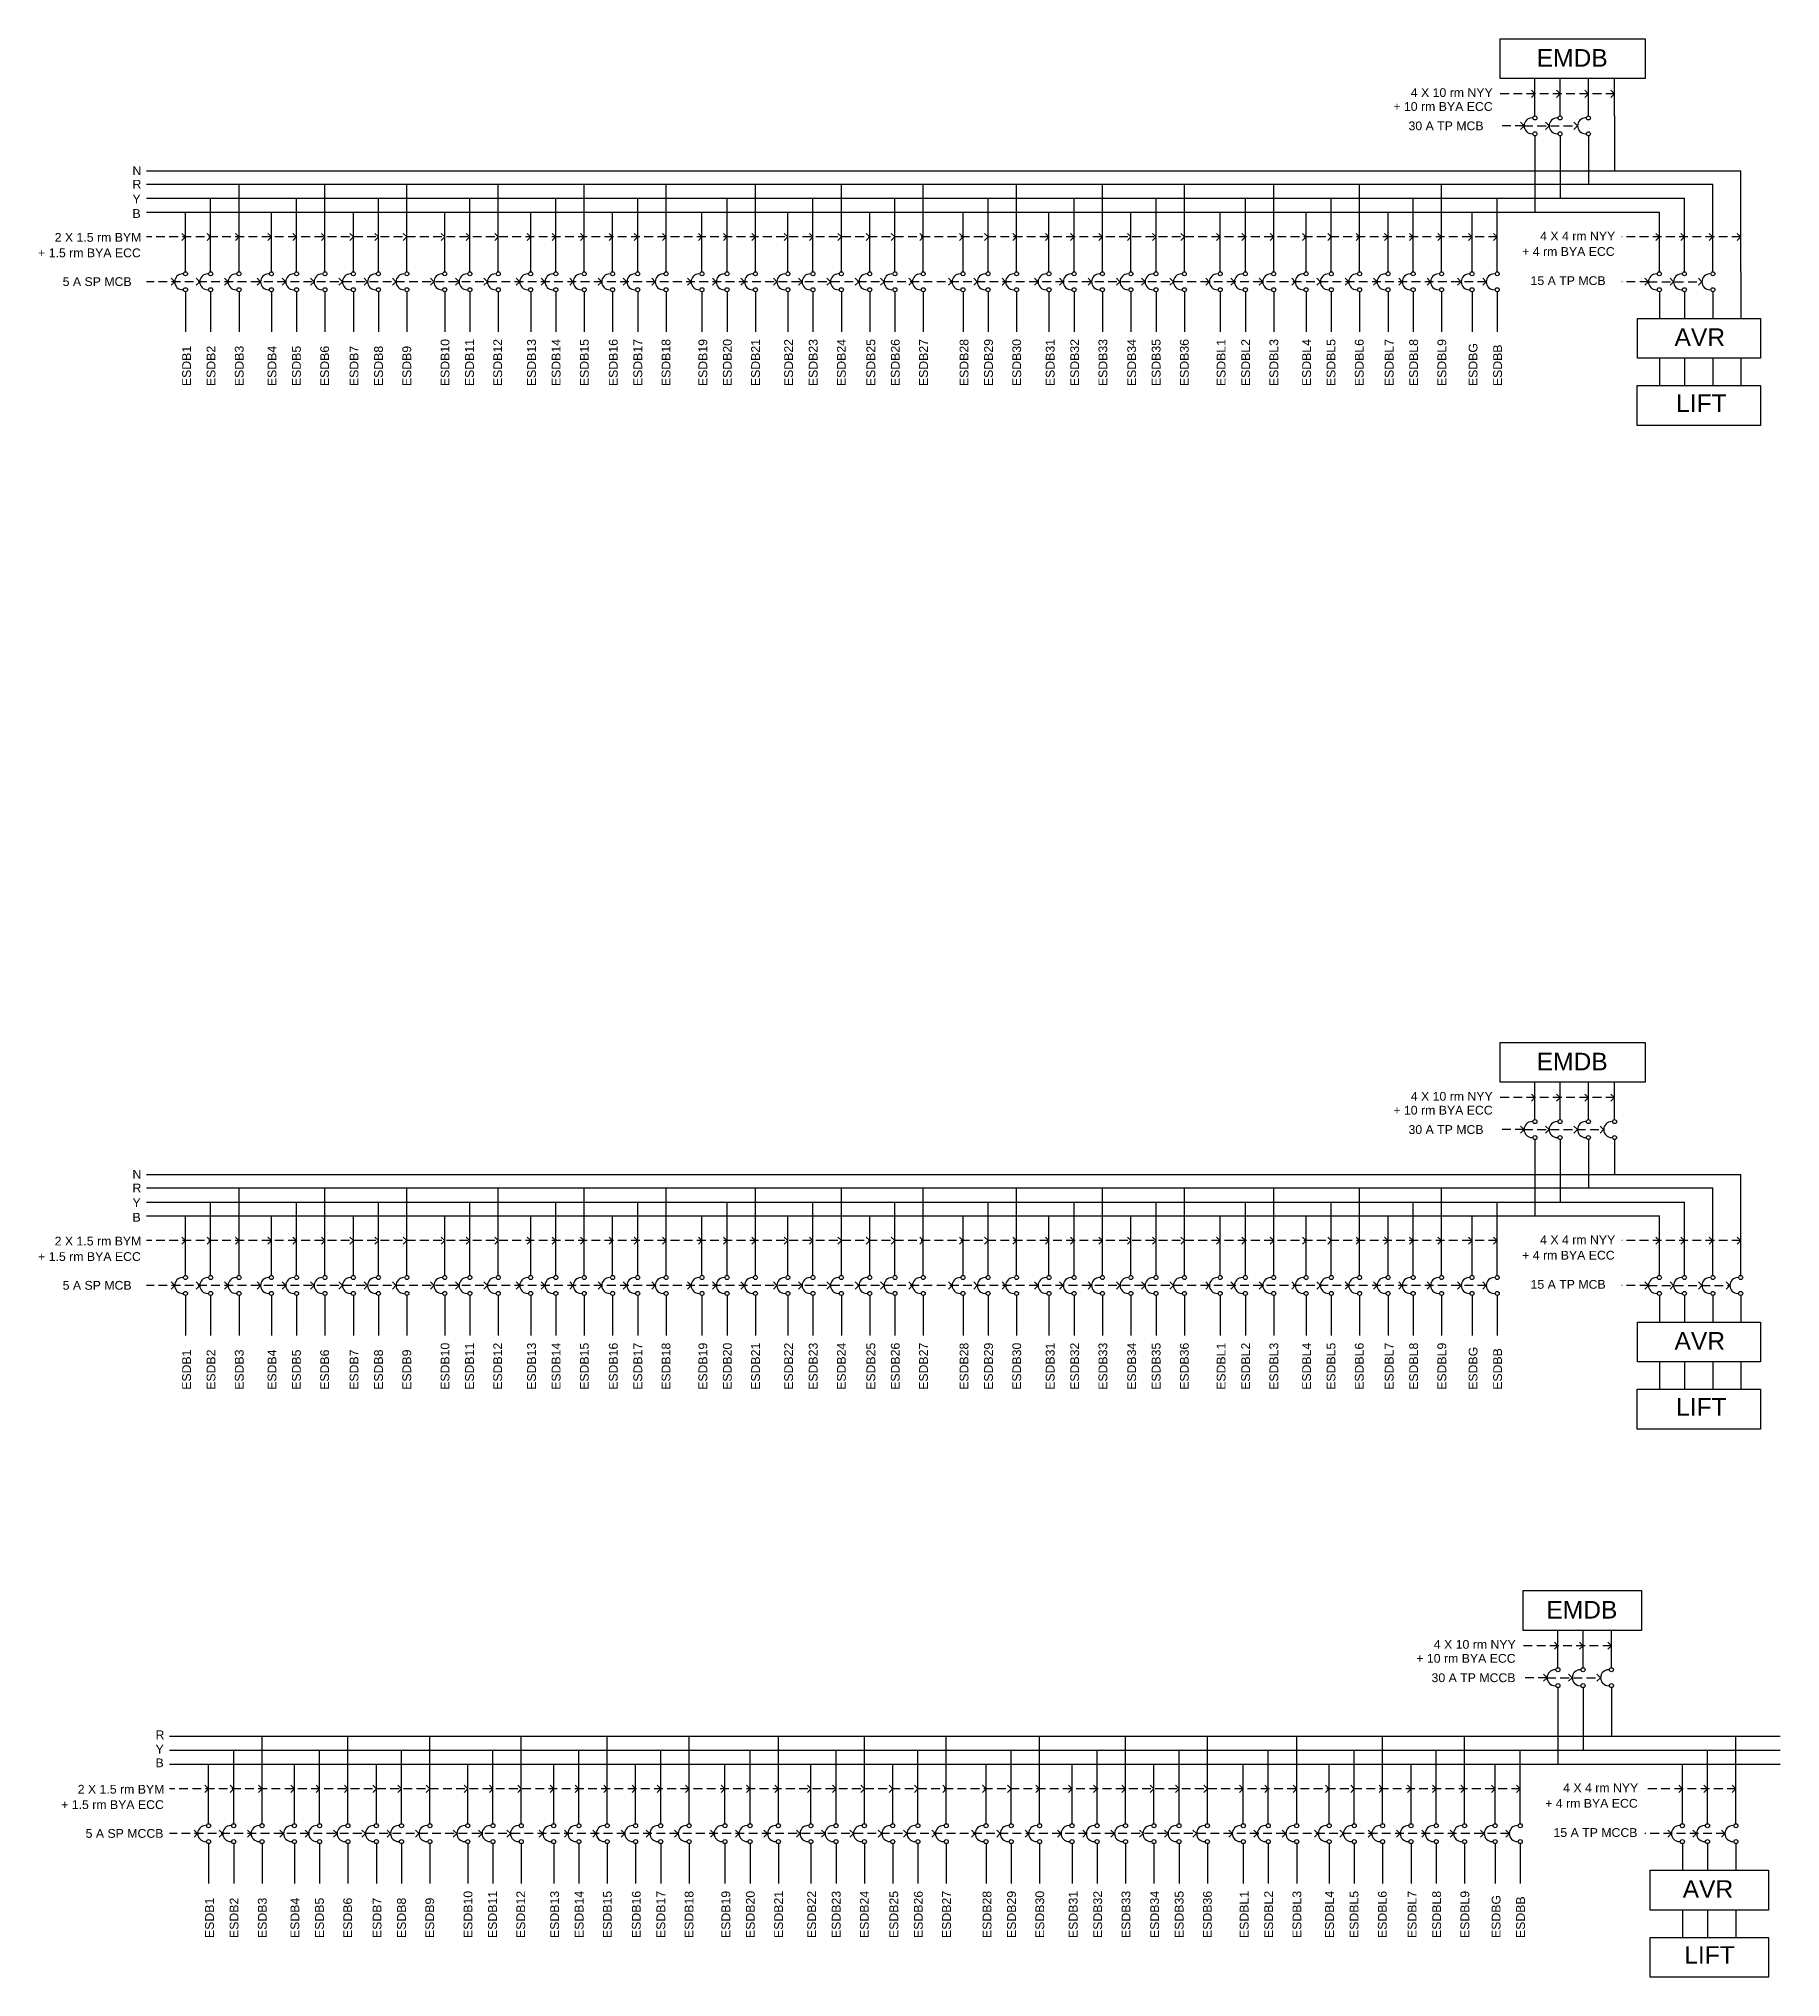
# Model space of a CAD drawing. Header units: inches. Extents: x 507 to 10591, y -111 to 2919.
# Drawn here: x 8610 to 10591, y 466 to 2669 of the extents above; entities that cross this region are included whole.
import ezdxf

# ---------------------------------------------------------------- set-up
doc = ezdxf.new("R2010")
doc.units = ezdxf.units.IN
doc.header["$LTSCALE"] = 40
doc.header["$MEASUREMENT"] = 0
doc.linetypes.add('HIDDEN', pattern=[0.375, 0.25, -0.125])
doc.layers.add('Layer1', color=7, linetype='HIDDEN')
doc.styles.get("Standard").update_dxf_attribs({"font": 'arial.ttf'})

msp = doc.modelspace()

# ---------------------------------------------------------------- texts
for s, height, p in [('EMDB', 20, (10313.8, 2637.8)), ('4 X 10 rm NYY', 10, (10170.6, 2603.3)), ('+ 10 rm BYA ECC', 10, (10150.8, 2587.5)), ('30 A TP MCB', 10, (10168, 2565.5)), ('N', 10, (8717, 2514.5)), ('Y', 10, (8717, 2482.4)), ('R', 10, (8717, 2499.1)), ('B', 10, (8717, 2465.8)), ('2 X 1.5 rm BYM', 10, (8628.5, 2438.7)), ('4 X 4 rm NYY', 10, (10317.7, 2440.2)), ('+ 1.5 rm BYA ECC', 10, (8609.7, 2421.1)), ('+ 4 rm BYA ECC', 10, (10297.3, 2422.6)), ('5 A SP MCB', 10, (8637.6, 2388.4)), ('15 A TP MCB', 10, (10306.8, 2389.5)), ('AVR', 20, (10470.5, 2320.3)), ('LIFT', 20, (10472.3, 2245.2)), ('EMDB', 20, (10313.8, 1496.7)), ('+ 10 rm BYA ECC', 10, (10150.8, 1446.4)), ('4 X 10 rm NYY', 10, (10170.6, 1462.2)), ('30 A TP MCB', 10, (10168, 1424.4)), ('N', 10, (8717, 1373.4)), ('R', 10, (8717, 1358)), ('Y', 10, (8717, 1341.3)), ('B', 10, (8717, 1324.7)), ('2 X 1.5 rm BYM', 10, (8628.5, 1297.6)), ('4 X 4 rm NYY', 10, (10317.7, 1299.1)), ('+ 1.5 rm BYA ECC', 10, (8609.7, 1280)), ('+ 4 rm BYA ECC', 10, (10297.3, 1281.5)), ('5 A SP MCB', 10, (8637.6, 1247.3)), ('15 A TP MCB', 10, (10306.8, 1248.4)), ('AVR', 20, (10470.5, 1179.2)), ('LIFT', 20, (10472.3, 1104.1)), ('EMDB', 20, (10324.8, 873.5)), ('4 X 10 rm NYY', 10, (10196.8, 839.1)), ('+ 10 rm BYA ECC', 10, (10176.9, 823.2)), ('30 A TP MCCB', 10, (10194.2, 801.2)), ('Y', 10, (8743.2, 720)), ('R', 10, (8743.2, 736.3)), ('B', 10, (8743.2, 704.4)), ('2 X 1.5 rm BYM', 10, (8654.7, 674.4)), ('4 X 4 rm NYY', 10, (10343.9, 676)), ('+ 1.5 rm BYA ECC', 10, (8635.9, 656.9)), ('+ 4 rm BYA ECC', 10, (10323.5, 658.4)), ('5 A SP MCCB', 10, (8663.7, 624.2)), ('15 A TP MCCB', 10, (10332.9, 625.2)), ('AVR', 20, (10479.8, 556)), ('LIFT', 20, (10481.6, 481))]:
    msp.add_text(s, height=height).set_placement(p)
for s, p in [('ESDB1', (8783.5, 2274.6)), ('ESDB2', (8811.3, 2274.6)), ('ESDB3', (8843.4, 2274.6)), ('ESDB4', (8880.6, 2274.6)), ('ESDB5', (8908.4, 2274.6)), ('ESDB6', (8940.5, 2274.6)), ('ESDB7', (8973.9, 2274.6)), ('ESDB8', (9001.8, 2274.6)), ('ESDB9', (9033.9, 2274.6)), ('ESDB10', (9077.4, 2274.6)), ('ESDB11', (9105.2, 2274.6)), ('ESDB12', (9137.3, 2274.6)), ('ESDB13', (9175.8, 2274.6)), ('ESDB14', (9203.7, 2274.6)), ('ESDB15', (9235.8, 2274.6)), ('ESDB16', (9268.7, 2274.6)), ('ESDB17', (9296.6, 2274.6)), ('ESDB18', (9328.7, 2274.6)), ('ESDB19', (9370.6, 2274.6)), ('ESDB20', (9398.4, 2274.6)), ('ESDB21', (9430.5, 2274.6)), ('ESDB22', (9468.1, 2274.6)), ('ESDB23', (9496, 2274.6)), ('ESDB24', (9528.1, 2274.6)), ('ESDB25', (9561.6, 2274.6)), ('ESDB26', (9589.4, 2274.6)), ('ESDB27', (9621.5, 2274.6)), ('ESDB28', (9667.6, 2274.6)), ('ESDB29', (9695.4, 2274.6)), ('ESDB30', (9727.5, 2274.6)), ('ESDB31', (9765.5, 2274.6)), ('ESDB32', (9793.4, 2274.6)), ('ESDB33', (9825.5, 2274.6)), ('ESDB34', (9858.2, 2274.6)), ('ESDB35', (9886, 2274.6)), ('ESDB36', (9918.1, 2274.6)), ('ESDBL1', (9959.9, 2274.6)), ('ESDBL2', (9987.8, 2274.6)), ('ESDBL3', (10019.9, 2274.6)), ('ESDBL4', (10057.1, 2274.6)), ('ESDBL5', (10084.9, 2274.6)), ('ESDBL6', (10117, 2274.6)), ('ESDBL7', (10151, 2274.6)), ('ESDBL8', (10178.8, 2274.6)), ('ESDBL9', (10210.9, 2274.6)), ('ESDBG', (10246.4, 2274.6)), ('ESDBB', (10274.3, 2274.6)), ('ESDB1', (8783.5, 1133.5)), ('ESDB2', (8811.3, 1133.5)), ('ESDB3', (8843.4, 1133.5)), ('ESDB4', (8880.6, 1133.5)), ('ESDB5', (8908.4, 1133.5)), ('ESDB6', (8940.5, 1133.5)), ('ESDB7', (8973.9, 1133.5)), ('ESDB8', (9001.8, 1133.5)), ('ESDB9', (9033.9, 1133.5)), ('ESDB10', (9077.4, 1133.5)), ('ESDB11', (9105.2, 1133.5)), ('ESDB12', (9137.3, 1133.5)), ('ESDB13', (9175.8, 1133.5)), ('ESDB14', (9203.7, 1133.5)), ('ESDB15', (9235.8, 1133.5)), ('ESDB16', (9268.7, 1133.5)), ('ESDB17', (9296.6, 1133.5)), ('ESDB18', (9328.7, 1133.5)), ('ESDB19', (9370.6, 1133.5)), ('ESDB20', (9398.4, 1133.5)), ('ESDB21', (9430.5, 1133.5)), ('ESDB22', (9468.1, 1133.5)), ('ESDB23', (9496, 1133.5)), ('ESDB24', (9528.1, 1133.5)), ('ESDB25', (9561.6, 1133.5)), ('ESDB26', (9589.4, 1133.5)), ('ESDB27', (9621.5, 1133.5)), ('ESDB28', (9667.6, 1133.5)), ('ESDB29', (9695.4, 1133.5)), ('ESDB30', (9727.5, 1133.5)), ('ESDB31', (9765.5, 1133.5)), ('ESDB32', (9793.4, 1133.5)), ('ESDB33', (9825.5, 1133.5)), ('ESDB34', (9858.2, 1133.5)), ('ESDB35', (9886, 1133.5)), ('ESDB36', (9918.1, 1133.5)), ('ESDBL1', (9959.9, 1133.5)), ('ESDBL2', (9987.8, 1133.5)), ('ESDBL3', (10019.9, 1133.5)), ('ESDBL4', (10057.1, 1133.5)), ('ESDBL5', (10084.9, 1133.5)), ('ESDBL6', (10117, 1133.5)), ('ESDBL7', (10151, 1133.5)), ('ESDBL8', (10178.8, 1133.5)), ('ESDBL9', (10210.9, 1133.5)), ('ESDBG', (10246.4, 1133.5)), ('ESDBB', (10274.3, 1133.5)), ('ESDB1', (8809.6, 510.3)), ('ESDB2', (8837.5, 510.3)), ('ESDB3', (8869.6, 510.3)), ('ESDB4', (8906.7, 510.3)), ('ESDB5', (8934.6, 510.3)), ('ESDB6', (8966.7, 510.3)), ('ESDB7', (9000.1, 510.3)), ('ESDB8', (9027.9, 510.3)), ('ESDB9', (9060, 510.3)), ('ESDB10', (9103.5, 510.3)), ('ESDB11', (9131.4, 510.3)), ('ESDB12', (9163.5, 510.3)), ('ESDB13', (9202, 510.3)), ('ESDB14', (9229.9, 510.3)), ('ESDB15', (9262, 510.3)), ('ESDB16', (9294.9, 510.3)), ('ESDB17', (9322.8, 510.3)), ('ESDB18', (9354.9, 510.3)), ('ESDB19', (9396.7, 510.3)), ('ESDB20', (9424.6, 510.3)), ('ESDB21', (9456.7, 510.3)), ('ESDB22', (9494.3, 510.3)), ('ESDB23', (9522.2, 510.3)), ('ESDB24', (9554.2, 510.3)), ('ESDB25', (9587.7, 510.3)), ('ESDB26', (9615.6, 510.3)), ('ESDB27', (9647.7, 510.3)), ('ESDB28', (9693.7, 510.3)), ('ESDB29', (9721.6, 510.3)), ('ESDB30', (9753.7, 510.3)), ('ESDB31', (9791.7, 510.3)), ('ESDB32', (9819.6, 510.3)), ('ESDB33', (9851.7, 510.3)), ('ESDB34', (9884.3, 510.3)), ('ESDB35', (9912.2, 510.3)), ('ESDB36', (9944.3, 510.3)), ('ESDBL1', (9986.1, 510.3)), ('ESDBL2', (10014, 510.3)), ('ESDBL3', (10046.1, 510.3)), ('ESDBL4', (10083.2, 510.3)), ('ESDBL5', (10111.1, 510.3)), ('ESDBL6', (10143.2, 510.3)), ('ESDBL7', (10177.1, 510.3)), ('ESDBL8', (10205, 510.3)), ('ESDBL9', (10237.1, 510.3)), ('ESDBG', (10272.6, 510.3)), ('ESDBB', (10300.4, 510.3))]:
    msp.add_text(s, height=10, rotation=90).set_placement(p)

# ---------------------------------------------------------------- linework, layer by layer
for p, q in [((10311.8, 2581.8), (10311.8, 2624.2)), ((10340.4, 2581.8), (10340.4, 2624.2)), ((10372.6, 2581.8), (10372.6, 2624.2)), ((10402.3, 2581.8), (10402.3, 2624.2)), ((10311.8, 2606.8), (10307.7, 2610.9)), ((10311.8, 2606.8), (10307.7, 2602.7)), ((10340.4, 2606.8), (10336.3, 2610.9)), ((10340.4, 2606.8), (10336.3, 2602.7)), ((10372.6, 2606.8), (10368.6, 2610.9)), ((10372.6, 2606.8), (10368.6, 2602.7)), ((10402.3, 2606.8), (10398.2, 2610.9)), ((10402.3, 2606.8), (10398.2, 2602.7)), ((10402.3, 2581.8), (10402.3, 2559.1)), ((10299.4, 2570.5), (10295.3, 2574.5)), ((10299.4, 2570.5), (10295.3, 2566.4)), ((10311.8, 2559.1), (10311.8, 2513.6)), ((10328, 2570.5), (10323.9, 2574.5)), ((10328, 2570.5), (10323.9, 2566.4)), ((10340.4, 2559.1), (10340.4, 2513.6)), ((10360.2, 2570.5), (10356.2, 2574.5)), ((10360.2, 2570.5), (10356.2, 2566.4)), ((10372.6, 2559.1), (10372.6, 2513.6)), ((10402.3, 2559.1), (10402.3, 2519.3)), ((10311.8, 2513.6), (10311.8, 2472.4)), ((10340.4, 2513.6), (10340.4, 2488.1)), ((10372.6, 2513.6), (10372.6, 2504.2)), ((10545.8, 2447), (10545.8, 2519.3)), ((8732.8, 2504.2), (10514.1, 2504.2)), ((8838.2, 2447), (8838.2, 2504.2)), ((8935.9, 2447), (8935.9, 2504.2)), ((9029, 2447), (9029, 2504.2)), ((9133, 2447), (9133, 2504.2)), ((9230.7, 2447), (9230.7, 2504.2)), ((9323.8, 2447), (9323.8, 2504.2)), ((9425.4, 2447), (9425.4, 2504.2)), ((9523.1, 2447), (9523.1, 2504.2)), ((9616.2, 2447), (9616.2, 2504.2)), ((9722.3, 2447), (9722.3, 2504.2)), ((9820, 2447), (9820, 2504.2)), ((9913.2, 2447), (9913.2, 2504.2)), ((10014.7, 2447), (10014.7, 2504.2)), ((10112.4, 2447), (10112.4, 2504.2)), ((10205.6, 2447), (10205.6, 2504.2)), ((10514.1, 2447), (10514.1, 2504.2)), ((8732.8, 2488.1), (10481.8, 2488.1)), ((8732.8, 2472.4), (10453.3, 2472.4)), ((8777.3, 2447), (8777.3, 2472.4)), ((8805.9, 2447), (8805.9, 2488.1)), ((8875, 2447), (8875, 2472.4)), ((8903.6, 2447), (8903.6, 2488.1)), ((8968.2, 2447), (8968.2, 2472.4)), ((8996.7, 2447), (8996.7, 2488.1)), ((9072.1, 2447), (9072.1, 2472.4)), ((9100.7, 2447), (9100.7, 2488.1)), ((9169.8, 2447), (9169.8, 2472.4)), ((9198.4, 2447), (9198.4, 2488.1)), ((9263, 2447), (9263, 2472.4)), ((9291.5, 2447), (9291.5, 2488.1)), ((9364.6, 2447), (9364.6, 2472.4)), ((9393.1, 2447), (9393.1, 2488.1)), ((9462.3, 2447), (9462.3, 2472.4)), ((9490.8, 2447), (9490.8, 2488.1)), ((9555.4, 2447), (9555.4, 2472.4)), ((9584, 2447), (9584, 2488.1)), ((9661.5, 2447), (9661.5, 2472.4)), ((9690, 2447), (9690, 2488.1)), ((9759.2, 2447), (9759.2, 2472.4)), ((9787.8, 2447), (9787.8, 2488.1)), ((9852.3, 2447), (9852.3, 2472.4)), ((9880.9, 2447), (9880.9, 2488.1)), ((9953.9, 2447), (9953.9, 2472.4)), ((9982.5, 2447), (9982.5, 2488.1)), ((10051.6, 2447), (10051.6, 2472.4)), ((10080.2, 2447), (10080.2, 2488.1)), ((10144.8, 2447), (10144.8, 2472.4)), ((10173.3, 2447), (10173.3, 2488.1)), ((10240.3, 2447), (10240.3, 2472.4)), ((10268.9, 2447), (10268.9, 2488.1)), ((10453.3, 2447), (10453.3, 2472.4)), ((10481.8, 2447), (10481.8, 2488.1)), ((8777.3, 2444.2), (8773.3, 2448.2)), ((8777.3, 2404.6), (8777.3, 2447)), ((8805.9, 2444.2), (8801.8, 2448.2)), ((8805.9, 2404.6), (8805.9, 2447)), ((8838.2, 2444.2), (8834.1, 2448.2)), ((8838.2, 2404.6), (8838.2, 2447)), ((8875, 2444.2), (8871, 2448.2)), ((8875, 2404.6), (8875, 2447)), ((8903.6, 2444.2), (8899.5, 2448.2)), ((8903.6, 2404.6), (8903.6, 2447)), ((8935.9, 2444.2), (8931.8, 2448.2)), ((8935.9, 2404.6), (8935.9, 2447)), ((8968.2, 2444.2), (8964.1, 2448.2)), ((8968.2, 2404.6), (8968.2, 2447)), ((8996.7, 2444.2), (8992.7, 2448.2)), ((8996.7, 2404.6), (8996.7, 2447)), ((9029, 2444.2), (9024.9, 2448.2)), ((9029, 2404.6), (9029, 2447)), ((9072.1, 2444.2), (9068.1, 2448.2)), ((9072.1, 2404.6), (9072.1, 2447)), ((9100.7, 2444.2), (9096.6, 2448.2)), ((9100.7, 2404.6), (9100.7, 2447)), ((9133, 2444.2), (9128.9, 2448.2)), ((9133, 2404.6), (9133, 2447)), ((9169.8, 2444.2), (9165.8, 2448.2)), ((9169.8, 2404.6), (9169.8, 2447)), ((9198.4, 2444.2), (9194.3, 2448.2)), ((9198.4, 2404.6), (9198.4, 2447)), ((9230.7, 2444.2), (9226.6, 2448.2)), ((9230.7, 2404.6), (9230.7, 2447)), ((9263, 2444.2), (9258.9, 2448.2)), ((9263, 2404.6), (9263, 2447)), ((9291.5, 2444.2), (9287.5, 2448.2)), ((9291.5, 2404.6), (9291.5, 2447)), ((9323.8, 2444.2), (9319.7, 2448.2)), ((9323.8, 2404.6), (9323.8, 2447)), ((9364.6, 2444.2), (9360.5, 2448.2)), ((9364.6, 2404.6), (9364.6, 2447)), ((9393.1, 2444.2), (9389.1, 2448.2)), ((9393.1, 2404.6), (9393.1, 2447)), ((9425.4, 2444.2), (9421.3, 2448.2)), ((9425.4, 2404.6), (9425.4, 2447)), ((9462.3, 2444.2), (9458.2, 2448.2)), ((9462.3, 2404.6), (9462.3, 2447)), ((9490.8, 2444.2), (9486.8, 2448.2)), ((9490.8, 2404.6), (9490.8, 2447)), ((9523.1, 2444.2), (9519, 2448.2)), ((9523.1, 2404.6), (9523.1, 2447)), ((9555.4, 2444.2), (9551.3, 2448.2)), ((9555.4, 2404.6), (9555.4, 2447)), ((9584, 2444.2), (9579.9, 2448.2)), ((9584, 2404.6), (9584, 2447)), ((9616.2, 2444.2), (9612.2, 2448.2)), ((9616.2, 2404.6), (9616.2, 2447)), ((9661.5, 2444.2), (9657.4, 2448.2)), ((9661.5, 2404.6), (9661.5, 2447)), ((9690, 2444.2), (9686, 2448.2)), ((9690, 2404.6), (9690, 2447)), ((9722.3, 2444.2), (9718.2, 2448.2)), ((9722.3, 2404.6), (9722.3, 2447)), ((9759.2, 2444.2), (9755.1, 2448.2)), ((9759.2, 2404.6), (9759.2, 2447)), ((9787.8, 2444.2), (9783.7, 2448.2)), ((9787.8, 2404.6), (9787.8, 2447)), ((9820, 2444.2), (9815.9, 2448.2)), ((9820, 2404.6), (9820, 2447)), ((9852.3, 2444.2), (9848.3, 2448.2)), ((9852.3, 2404.6), (9852.3, 2447)), ((9880.9, 2444.2), (9876.8, 2448.2)), ((9880.9, 2404.6), (9880.9, 2447)), ((9913.2, 2444.2), (9909.1, 2448.2)), ((9913.2, 2404.6), (9913.2, 2447)), ((9953.9, 2444.2), (9949.8, 2448.2)), ((9953.9, 2404.6), (9953.9, 2447)), ((9982.5, 2444.2), (9978.4, 2448.2)), ((9982.5, 2404.6), (9982.5, 2447)), ((10014.7, 2444.2), (10010.7, 2448.2)), ((10014.7, 2404.6), (10014.7, 2447)), ((10051.6, 2444.2), (10047.5, 2448.2)), ((10051.6, 2404.6), (10051.6, 2447)), ((10080.2, 2444.2), (10076.1, 2448.2)), ((10080.2, 2404.6), (10080.2, 2447)), ((10112.4, 2444.2), (10108.4, 2448.2)), ((10112.4, 2404.6), (10112.4, 2447)), ((10144.8, 2444.2), (10140.7, 2448.2)), ((10144.8, 2404.6), (10144.8, 2447)), ((10173.3, 2444.2), (10169.2, 2448.2)), ((10173.3, 2404.6), (10173.3, 2447)), ((10205.6, 2444.2), (10201.5, 2448.2)), ((10205.6, 2404.6), (10205.6, 2447)), ((10240.3, 2444.2), (10236.3, 2448.2)), ((10240.3, 2404.6), (10240.3, 2447)), ((10268.9, 2444.2), (10264.8, 2448.2)), ((10268.9, 2404.6), (10268.9, 2447)), ((10453.3, 2444.2), (10449.2, 2448.2)), ((10453.3, 2404.6), (10453.3, 2447)), ((10481.8, 2444.2), (10477.8, 2448.2)), ((10481.8, 2404.6), (10481.8, 2447)), ((10514.1, 2444.2), (10510, 2448.2)), ((10514.1, 2404.6), (10514.1, 2447)), ((10545.8, 2444.2), (10541.7, 2448.2)), ((10545.8, 2404.6), (10545.8, 2447)), ((8777.3, 2444.2), (8773.3, 2440.1)), ((8805.9, 2444.2), (8801.8, 2440.1)), ((8838.2, 2444.2), (8834.1, 2440.1)), ((8875, 2444.2), (8871, 2440.1)), ((8903.6, 2444.2), (8899.5, 2440.1)), ((8935.9, 2444.2), (8931.8, 2440.1)), ((8968.2, 2444.2), (8964.1, 2440.1)), ((8996.7, 2444.2), (8992.7, 2440.1)), ((9029, 2444.2), (9024.9, 2440.1)), ((9072.1, 2444.2), (9068.1, 2440.1)), ((9100.7, 2444.2), (9096.6, 2440.1)), ((9133, 2444.2), (9128.9, 2440.1)), ((9169.8, 2444.2), (9165.8, 2440.1)), ((9198.4, 2444.2), (9194.3, 2440.1)), ((9230.7, 2444.2), (9226.6, 2440.1)), ((9263, 2444.2), (9258.9, 2440.1)), ((9291.5, 2444.2), (9287.5, 2440.1)), ((9323.8, 2444.2), (9319.7, 2440.1)), ((9364.6, 2444.2), (9360.5, 2440.1)), ((9393.1, 2444.2), (9389.1, 2440.1)), ((9425.4, 2444.2), (9421.3, 2440.1)), ((9462.3, 2444.2), (9458.2, 2440.1)), ((9490.8, 2444.2), (9486.8, 2440.1)), ((9523.1, 2444.2), (9519, 2440.1)), ((9555.4, 2444.2), (9551.3, 2440.1)), ((9584, 2444.2), (9579.9, 2440.1)), ((9616.2, 2444.2), (9612.2, 2440.1)), ((9661.5, 2444.2), (9657.4, 2440.1)), ((9690, 2444.2), (9686, 2440.1)), ((9722.3, 2444.2), (9718.2, 2440.1)), ((9759.2, 2444.2), (9755.1, 2440.1)), ((9787.8, 2444.2), (9783.7, 2440.1)), ((9820, 2444.2), (9815.9, 2440.1)), ((9852.3, 2444.2), (9848.3, 2440.1)), ((9880.9, 2444.2), (9876.8, 2440.1)), ((9913.2, 2444.2), (9909.1, 2440.1)), ((9953.9, 2444.2), (9949.8, 2440.1)), ((9982.5, 2444.2), (9978.4, 2440.1)), ((10014.7, 2444.2), (10010.7, 2440.1)), ((10051.6, 2444.2), (10047.5, 2440.1)), ((10080.2, 2444.2), (10076.1, 2440.1)), ((10112.4, 2444.2), (10108.4, 2440.1)), ((10144.8, 2444.2), (10140.7, 2440.1)), ((10173.3, 2444.2), (10169.2, 2440.1)), ((10205.6, 2444.2), (10201.5, 2440.1)), ((10240.3, 2444.2), (10236.3, 2440.1)), ((10268.9, 2444.2), (10264.8, 2440.1)), ((10453.3, 2444.2), (10449.2, 2440.1)), ((10481.8, 2444.2), (10477.8, 2440.1)), ((10514.1, 2444.2), (10510, 2440.1)), ((10545.8, 2444.2), (10541.7, 2440.1)), ((10545.8, 2404.6), (10545.8, 2381.9)), ((8765, 2393.2), (8760.9, 2397.3)), ((8765, 2393.2), (8760.9, 2389.2)), ((8777.3, 2381.9), (8777.3, 2336.3)), ((8793.5, 2393.2), (8789.4, 2397.3)), ((8793.5, 2393.2), (8789.4, 2389.2)), ((8805.9, 2381.9), (8805.9, 2336.3)), ((8825.8, 2393.2), (8821.7, 2397.3)), ((8825.8, 2393.2), (8821.7, 2389.2)), ((8838.2, 2381.9), (8838.2, 2336.3)), ((8862.7, 2393.2), (8858.6, 2397.3)), ((8862.7, 2393.2), (8858.6, 2389.2)), ((8875, 2381.9), (8875, 2336.3)), ((8891.2, 2393.2), (8887.2, 2397.3)), ((8891.2, 2393.2), (8887.2, 2389.2)), ((8903.6, 2381.9), (8903.6, 2336.3)), ((8923.5, 2393.2), (8919.4, 2397.3)), ((8923.5, 2393.2), (8919.4, 2389.2)), ((8935.9, 2381.9), (8935.9, 2336.3)), ((8955.8, 2393.2), (8951.7, 2397.3)), ((8955.8, 2393.2), (8951.7, 2389.2)), ((8968.2, 2381.9), (8968.2, 2336.3)), ((8984.4, 2393.2), (8980.3, 2397.3)), ((8984.4, 2393.2), (8980.3, 2389.2)), ((8996.7, 2381.9), (8996.7, 2336.3)), ((9016.6, 2393.2), (9012.6, 2397.3)), ((9016.6, 2393.2), (9012.6, 2389.2)), ((9029, 2381.9), (9029, 2336.3)), ((9059.7, 2393.2), (9055.7, 2397.3)), ((9059.7, 2393.2), (9055.7, 2389.2)), ((9072.1, 2381.9), (9072.1, 2336.3)), ((9088.3, 2393.2), (9084.2, 2397.3)), ((9088.3, 2393.2), (9084.2, 2389.2)), ((9100.7, 2381.9), (9100.7, 2336.3)), ((9120.6, 2393.2), (9116.5, 2397.3)), ((9120.6, 2393.2), (9116.5, 2389.2)), ((9133, 2381.9), (9133, 2336.3)), ((9157.5, 2393.2), (9153.4, 2397.3)), ((9157.5, 2393.2), (9153.4, 2389.2)), ((9169.8, 2381.9), (9169.8, 2336.3)), ((9186, 2393.2), (9181.9, 2397.3)), ((9186, 2393.2), (9181.9, 2389.2)), ((9198.4, 2381.9), (9198.4, 2336.3)), ((9218.3, 2393.2), (9214.2, 2397.3)), ((9218.3, 2393.2), (9214.2, 2389.2)), ((9230.7, 2381.9), (9230.7, 2336.3)), ((9250.6, 2393.2), (9246.5, 2397.3)), ((9250.6, 2393.2), (9246.5, 2389.2)), ((9263, 2381.9), (9263, 2336.3)), ((9279.2, 2393.2), (9275.1, 2397.3)), ((9279.2, 2393.2), (9275.1, 2389.2)), ((9291.5, 2381.9), (9291.5, 2336.3)), ((9311.4, 2393.2), (9307.4, 2397.3)), ((9311.4, 2393.2), (9307.4, 2389.2)), ((9323.8, 2381.9), (9323.8, 2336.3)), ((9352.2, 2393.2), (9348.1, 2397.3)), ((9352.2, 2393.2), (9348.1, 2389.2)), ((9364.6, 2381.9), (9364.6, 2336.3)), ((9380.7, 2393.2), (9376.7, 2397.3)), ((9380.7, 2393.2), (9376.7, 2389.2)), ((9393.1, 2381.9), (9393.1, 2336.3)), ((9413, 2393.2), (9408.9, 2397.3)), ((9413, 2393.2), (9408.9, 2389.2)), ((9425.4, 2381.9), (9425.4, 2336.3)), ((9449.9, 2393.2), (9445.8, 2397.3)), ((9449.9, 2393.2), (9445.8, 2389.2)), ((9462.3, 2381.9), (9462.3, 2336.3)), ((9478.4, 2393.2), (9474.4, 2397.3)), ((9478.4, 2393.2), (9474.4, 2389.2)), ((9490.8, 2381.9), (9490.8, 2336.3)), ((9510.7, 2393.2), (9506.6, 2397.3)), ((9510.7, 2393.2), (9506.6, 2389.2)), ((9523.1, 2381.9), (9523.1, 2336.3)), ((9543, 2393.2), (9538.9, 2397.3)), ((9543, 2393.2), (9538.9, 2389.2)), ((9555.4, 2381.9), (9555.4, 2336.3)), ((9571.6, 2393.2), (9567.5, 2397.3)), ((9571.6, 2393.2), (9567.5, 2389.2)), ((9584, 2381.9), (9584, 2336.3)), ((9603.8, 2393.2), (9599.8, 2397.3)), ((9603.8, 2393.2), (9599.8, 2389.2)), ((9616.2, 2381.9), (9616.2, 2336.3)), ((9649.1, 2393.2), (9645, 2397.3)), ((9649.1, 2393.2), (9645, 2389.2)), ((9661.5, 2381.9), (9661.5, 2336.3)), ((9677.7, 2393.2), (9673.6, 2397.3)), ((9677.7, 2393.2), (9673.6, 2389.2)), ((9690, 2381.9), (9690, 2336.3)), ((9709.9, 2393.2), (9705.9, 2397.3)), ((9709.9, 2393.2), (9705.9, 2389.2)), ((9722.3, 2381.9), (9722.3, 2336.3)), ((9746.8, 2393.2), (9742.7, 2397.3)), ((9746.8, 2393.2), (9742.7, 2389.2)), ((9759.2, 2381.9), (9759.2, 2336.3)), ((9775.4, 2393.2), (9771.3, 2397.3)), ((9775.4, 2393.2), (9771.3, 2389.2)), ((9787.8, 2381.9), (9787.8, 2336.3)), ((9807.6, 2393.2), (9803.6, 2397.3)), ((9807.6, 2393.2), (9803.6, 2389.2)), ((9820, 2381.9), (9820, 2336.3)), ((9839.9, 2393.2), (9835.9, 2397.3)), ((9839.9, 2393.2), (9835.9, 2389.2)), ((9852.3, 2381.9), (9852.3, 2336.3)), ((9868.5, 2393.2), (9864.4, 2397.3)), ((9868.5, 2393.2), (9864.4, 2389.2)), ((9880.9, 2381.9), (9880.9, 2336.3)), ((9900.8, 2393.2), (9896.7, 2397.3)), ((9900.8, 2393.2), (9896.7, 2389.2)), ((9913.2, 2381.9), (9913.2, 2336.3)), ((9941.5, 2393.2), (9937.4, 2397.3)), ((9941.5, 2393.2), (9937.4, 2389.2)), ((9953.9, 2381.9), (9953.9, 2336.3)), ((9970.1, 2393.2), (9966, 2397.3)), ((9970.1, 2393.2), (9966, 2389.2)), ((9982.5, 2381.9), (9982.5, 2336.3)), ((10002.3, 2393.2), (9998.3, 2397.3)), ((10002.3, 2393.2), (9998.3, 2389.2)), ((10014.7, 2381.9), (10014.7, 2336.3)), ((10039.2, 2393.2), (10035.2, 2397.3)), ((10039.2, 2393.2), (10035.2, 2389.2)), ((10051.6, 2381.9), (10051.6, 2336.3)), ((10067.8, 2393.2), (10063.7, 2397.3)), ((10067.8, 2393.2), (10063.7, 2389.2)), ((10080.2, 2381.9), (10080.2, 2336.3)), ((10100.1, 2393.2), (10096, 2397.3)), ((10100.1, 2393.2), (10096, 2389.2)), ((10112.4, 2381.9), (10112.4, 2336.3)), ((10132.4, 2393.2), (10128.3, 2397.3)), ((10132.4, 2393.2), (10128.3, 2389.2)), ((10144.8, 2381.9), (10144.8, 2336.3)), ((10160.9, 2393.2), (10156.9, 2397.3)), ((10160.9, 2393.2), (10156.9, 2389.2)), ((10173.3, 2381.9), (10173.3, 2336.3)), ((10193.2, 2393.2), (10189.1, 2397.3)), ((10193.2, 2393.2), (10189.1, 2389.2)), ((10205.6, 2381.9), (10205.6, 2336.3)), ((10227.9, 2393.2), (10223.9, 2397.3)), ((10227.9, 2393.2), (10223.9, 2389.2)), ((10240.3, 2381.9), (10240.3, 2336.3)), ((10256.5, 2393.2), (10252.4, 2397.3)), ((10256.5, 2393.2), (10252.4, 2389.2)), ((10268.9, 2381.9), (10268.9, 2336.3)), ((10440.9, 2393.2), (10436.8, 2397.3)), ((10440.9, 2393.2), (10436.8, 2389.2)), ((10453.3, 2381.9), (10453.3, 2351.6)), ((10469.4, 2393.2), (10465.4, 2397.3)), ((10469.4, 2393.2), (10465.4, 2389.2)), ((10481.8, 2381.9), (10481.8, 2351.6)), ((10501.7, 2393.2), (10497.6, 2397.3)), ((10501.7, 2393.2), (10497.6, 2389.2)), ((10514.1, 2381.9), (10514.1, 2351.6)), ((10545.8, 2381.9), (10545.8, 2351.6)), ((10453.3, 2306.3), (10453.3, 2275.2)), ((10481.8, 2306.3), (10481.8, 2275.2)), ((10514.1, 2306.3), (10514.1, 2275.2)), ((10545.8, 2306.3), (10545.8, 2275.2)), ((10311.8, 1440.7), (10311.8, 1483.1)), ((10340.4, 1440.7), (10340.4, 1483.1)), ((10372.6, 1440.7), (10372.6, 1483.1)), ((10402.3, 1440.7), (10402.3, 1483.1)), ((10311.8, 1465.7), (10307.7, 1469.8)), ((10311.8, 1465.7), (10307.7, 1461.6)), ((10340.4, 1465.7), (10336.3, 1469.8)), ((10340.4, 1465.7), (10336.3, 1461.6)), ((10372.6, 1465.7), (10368.6, 1469.8)), ((10372.6, 1465.7), (10368.6, 1461.6)), ((10402.3, 1465.7), (10398.2, 1469.8)), ((10402.3, 1465.7), (10398.2, 1461.6)), ((10299.4, 1429.4), (10295.3, 1433.4)), ((10328, 1429.4), (10323.9, 1433.4)), ((10360.2, 1429.4), (10356.2, 1433.4)), ((10389.9, 1429.4), (10385.9, 1433.4)), ((10299.4, 1429.4), (10295.3, 1425.3)), ((10311.8, 1418), (10311.8, 1372.5)), ((10328, 1429.4), (10323.9, 1425.3)), ((10340.4, 1418), (10340.4, 1372.5)), ((10360.2, 1429.4), (10356.2, 1425.3)), ((10372.6, 1418), (10372.6, 1372.5)), ((10389.9, 1429.4), (10385.9, 1425.3)), ((10402.3, 1418), (10402.3, 1378.2)), ((10311.8, 1372.5), (10311.8, 1331.3)), ((10340.4, 1372.5), (10340.4, 1347)), ((10372.6, 1372.5), (10372.6, 1363.1)), ((10545.8, 1305.9), (10545.8, 1378.2)), ((8732.8, 1363.1), (10514.1, 1363.1)), ((8732.8, 1347), (10481.8, 1347)), ((8805.9, 1305.9), (8805.9, 1347)), ((8838.2, 1305.9), (8838.2, 1363.1)), ((8903.6, 1305.9), (8903.6, 1347)), ((8935.9, 1305.9), (8935.9, 1363.1)), ((8996.7, 1305.9), (8996.7, 1347)), ((9029, 1305.9), (9029, 1363.1)), ((9100.7, 1305.9), (9100.7, 1347)), ((9133, 1305.9), (9133, 1363.1)), ((9198.4, 1305.9), (9198.4, 1347)), ((9230.7, 1305.9), (9230.7, 1363.1)), ((9291.5, 1305.9), (9291.5, 1347)), ((9323.8, 1305.9), (9323.8, 1363.1)), ((9393.1, 1305.9), (9393.1, 1347)), ((9425.4, 1305.9), (9425.4, 1363.1)), ((9490.8, 1305.9), (9490.8, 1347)), ((9523.1, 1305.9), (9523.1, 1363.1)), ((9584, 1305.9), (9584, 1347)), ((9616.2, 1305.9), (9616.2, 1363.1)), ((9690, 1305.9), (9690, 1347)), ((9722.3, 1305.9), (9722.3, 1363.1)), ((9787.8, 1305.9), (9787.8, 1347)), ((9820, 1305.9), (9820, 1363.1)), ((9880.9, 1305.9), (9880.9, 1347)), ((9913.2, 1305.9), (9913.2, 1363.1)), ((9982.5, 1305.9), (9982.5, 1347)), ((10014.7, 1305.9), (10014.7, 1363.1)), ((10080.2, 1305.9), (10080.2, 1347)), ((10112.4, 1305.9), (10112.4, 1363.1)), ((10173.3, 1305.9), (10173.3, 1347)), ((10205.6, 1305.9), (10205.6, 1363.1)), ((10268.9, 1305.9), (10268.9, 1347)), ((10481.8, 1305.9), (10481.8, 1347)), ((10514.1, 1305.9), (10514.1, 1363.1)), ((8732.8, 1331.3), (10453.3, 1331.3)), ((8777.3, 1305.9), (8777.3, 1331.3)), ((8875, 1305.9), (8875, 1331.3)), ((8968.2, 1305.9), (8968.2, 1331.3)), ((9072.1, 1305.9), (9072.1, 1331.3)), ((9169.8, 1305.9), (9169.8, 1331.3)), ((9263, 1305.9), (9263, 1331.3)), ((9364.6, 1305.9), (9364.6, 1331.3)), ((9462.3, 1305.9), (9462.3, 1331.3)), ((9555.4, 1305.9), (9555.4, 1331.3)), ((9661.5, 1305.9), (9661.5, 1331.3)), ((9759.2, 1305.9), (9759.2, 1331.3)), ((9852.3, 1305.9), (9852.3, 1331.3)), ((9953.9, 1305.9), (9953.9, 1331.3)), ((10051.6, 1305.9), (10051.6, 1331.3)), ((10144.8, 1305.9), (10144.8, 1331.3)), ((10240.3, 1305.9), (10240.3, 1331.3)), ((10453.3, 1305.9), (10453.3, 1331.3)), ((8777.3, 1303.1), (8773.3, 1307.1)), ((8777.3, 1303.1), (8773.3, 1299)), ((8777.3, 1263.5), (8777.3, 1305.9)), ((8805.9, 1303.1), (8801.8, 1307.1)), ((8805.9, 1303.1), (8801.8, 1299)), ((8805.9, 1263.5), (8805.9, 1305.9)), ((8838.2, 1303.1), (8834.1, 1307.1)), ((8838.2, 1303.1), (8834.1, 1299)), ((8838.2, 1263.5), (8838.2, 1305.9)), ((8875, 1303.1), (8871, 1307.1)), ((8875, 1303.1), (8871, 1299)), ((8875, 1263.5), (8875, 1305.9)), ((8903.6, 1303.1), (8899.5, 1307.1)), ((8903.6, 1303.1), (8899.5, 1299)), ((8903.6, 1263.5), (8903.6, 1305.9)), ((8935.9, 1303.1), (8931.8, 1307.1)), ((8935.9, 1303.1), (8931.8, 1299)), ((8935.9, 1263.5), (8935.9, 1305.9)), ((8968.2, 1303.1), (8964.1, 1307.1)), ((8968.2, 1303.1), (8964.1, 1299)), ((8968.2, 1263.5), (8968.2, 1305.9)), ((8996.7, 1303.1), (8992.7, 1307.1)), ((8996.7, 1303.1), (8992.7, 1299)), ((8996.7, 1263.5), (8996.7, 1305.9)), ((9029, 1303.1), (9024.9, 1307.1)), ((9029, 1303.1), (9024.9, 1299)), ((9029, 1263.5), (9029, 1305.9)), ((9072.1, 1303.1), (9068.1, 1307.1)), ((9072.1, 1303.1), (9068.1, 1299)), ((9072.1, 1263.5), (9072.1, 1305.9)), ((9100.7, 1303.1), (9096.6, 1307.1)), ((9100.7, 1303.1), (9096.6, 1299)), ((9100.7, 1263.5), (9100.7, 1305.9)), ((9133, 1303.1), (9128.9, 1307.1)), ((9133, 1303.1), (9128.9, 1299)), ((9133, 1263.5), (9133, 1305.9)), ((9169.8, 1303.1), (9165.8, 1307.1)), ((9169.8, 1303.1), (9165.8, 1299)), ((9169.8, 1263.5), (9169.8, 1305.9)), ((9198.4, 1303.1), (9194.3, 1307.1)), ((9198.4, 1303.1), (9194.3, 1299)), ((9198.4, 1263.5), (9198.4, 1305.9)), ((9230.7, 1303.1), (9226.6, 1307.1)), ((9230.7, 1303.1), (9226.6, 1299)), ((9230.7, 1263.5), (9230.7, 1305.9)), ((9263, 1303.1), (9258.9, 1307.1)), ((9263, 1303.1), (9258.9, 1299)), ((9263, 1263.5), (9263, 1305.9)), ((9291.5, 1303.1), (9287.5, 1307.1)), ((9291.5, 1303.1), (9287.5, 1299)), ((9291.5, 1263.5), (9291.5, 1305.9)), ((9323.8, 1303.1), (9319.7, 1307.1)), ((9323.8, 1303.1), (9319.7, 1299)), ((9323.8, 1263.5), (9323.8, 1305.9)), ((9364.6, 1303.1), (9360.5, 1307.1)), ((9364.6, 1303.1), (9360.5, 1299)), ((9364.6, 1263.5), (9364.6, 1305.9)), ((9393.1, 1303.1), (9389.1, 1307.1)), ((9393.1, 1303.1), (9389.1, 1299)), ((9393.1, 1263.5), (9393.1, 1305.9)), ((9425.4, 1303.1), (9421.3, 1307.1)), ((9425.4, 1303.1), (9421.3, 1299)), ((9425.4, 1263.5), (9425.4, 1305.9)), ((9462.3, 1303.1), (9458.2, 1307.1)), ((9462.3, 1303.1), (9458.2, 1299)), ((9462.3, 1263.5), (9462.3, 1305.9)), ((9490.8, 1303.1), (9486.8, 1307.1)), ((9490.8, 1303.1), (9486.8, 1299)), ((9490.8, 1263.5), (9490.8, 1305.9)), ((9523.1, 1303.1), (9519, 1307.1)), ((9523.1, 1303.1), (9519, 1299)), ((9523.1, 1263.5), (9523.1, 1305.9)), ((9555.4, 1303.1), (9551.3, 1307.1)), ((9555.4, 1303.1), (9551.3, 1299)), ((9555.4, 1263.5), (9555.4, 1305.9)), ((9584, 1303.1), (9579.9, 1307.1)), ((9584, 1303.1), (9579.9, 1299)), ((9584, 1263.5), (9584, 1305.9)), ((9616.2, 1303.1), (9612.2, 1307.1)), ((9616.2, 1303.1), (9612.2, 1299)), ((9616.2, 1263.5), (9616.2, 1305.9)), ((9661.5, 1303.1), (9657.4, 1307.1)), ((9661.5, 1303.1), (9657.4, 1299)), ((9661.5, 1263.5), (9661.5, 1305.9)), ((9690, 1303.1), (9686, 1307.1)), ((9690, 1303.1), (9686, 1299)), ((9690, 1263.5), (9690, 1305.9)), ((9722.3, 1303.1), (9718.2, 1307.1)), ((9722.3, 1303.1), (9718.2, 1299)), ((9722.3, 1263.5), (9722.3, 1305.9)), ((9759.2, 1303.1), (9755.1, 1307.1)), ((9759.2, 1303.1), (9755.1, 1299)), ((9759.2, 1263.5), (9759.2, 1305.9)), ((9787.8, 1303.1), (9783.7, 1307.1)), ((9787.8, 1303.1), (9783.7, 1299)), ((9787.8, 1263.5), (9787.8, 1305.9)), ((9820, 1303.1), (9815.9, 1307.1)), ((9820, 1303.1), (9815.9, 1299)), ((9820, 1263.5), (9820, 1305.9)), ((9852.3, 1303.1), (9848.3, 1307.1)), ((9852.3, 1303.1), (9848.3, 1299)), ((9852.3, 1263.5), (9852.3, 1305.9)), ((9880.9, 1303.1), (9876.8, 1307.1)), ((9880.9, 1303.1), (9876.8, 1299)), ((9880.9, 1263.5), (9880.9, 1305.9)), ((9913.2, 1303.1), (9909.1, 1307.1)), ((9913.2, 1303.1), (9909.1, 1299)), ((9913.2, 1263.5), (9913.2, 1305.9)), ((9953.9, 1303.1), (9949.8, 1307.1)), ((9953.9, 1303.1), (9949.8, 1299)), ((9953.9, 1263.5), (9953.9, 1305.9)), ((9982.5, 1303.1), (9978.4, 1307.1)), ((9982.5, 1303.1), (9978.4, 1299)), ((9982.5, 1263.5), (9982.5, 1305.9)), ((10014.7, 1303.1), (10010.7, 1307.1)), ((10014.7, 1303.1), (10010.7, 1299)), ((10014.7, 1263.5), (10014.7, 1305.9)), ((10051.6, 1303.1), (10047.5, 1307.1)), ((10051.6, 1303.1), (10047.5, 1299)), ((10051.6, 1263.5), (10051.6, 1305.9)), ((10080.2, 1303.1), (10076.1, 1307.1)), ((10080.2, 1303.1), (10076.1, 1299)), ((10080.2, 1263.5), (10080.2, 1305.9)), ((10112.4, 1303.1), (10108.4, 1307.1)), ((10112.4, 1303.1), (10108.4, 1299)), ((10112.4, 1263.5), (10112.4, 1305.9)), ((10144.8, 1303.1), (10140.7, 1307.1)), ((10144.8, 1303.1), (10140.7, 1299)), ((10144.8, 1263.5), (10144.8, 1305.9)), ((10173.3, 1303.1), (10169.2, 1307.1)), ((10173.3, 1303.1), (10169.2, 1299)), ((10173.3, 1263.5), (10173.3, 1305.9)), ((10205.6, 1303.1), (10201.5, 1307.1)), ((10205.6, 1303.1), (10201.5, 1299)), ((10205.6, 1263.5), (10205.6, 1305.9)), ((10240.3, 1303.1), (10236.3, 1307.1)), ((10240.3, 1303.1), (10236.3, 1299)), ((10240.3, 1263.5), (10240.3, 1305.9)), ((10268.9, 1303.1), (10264.8, 1307.1)), ((10268.9, 1303.1), (10264.8, 1299)), ((10268.9, 1263.5), (10268.9, 1305.9)), ((10453.3, 1303.1), (10449.2, 1307.1)), ((10453.3, 1303.1), (10449.2, 1299)), ((10453.3, 1263.5), (10453.3, 1305.9)), ((10481.8, 1303.1), (10477.8, 1307.1)), ((10481.8, 1303.1), (10477.8, 1299)), ((10481.8, 1263.5), (10481.8, 1305.9)), ((10514.1, 1303.1), (10510, 1307.1)), ((10514.1, 1303.1), (10510, 1299)), ((10514.1, 1263.5), (10514.1, 1305.9)), ((10545.8, 1303.1), (10541.7, 1307.1)), ((10545.8, 1303.1), (10541.7, 1299)), ((10545.8, 1263.5), (10545.8, 1305.9)), ((8765, 1252.1), (8760.9, 1256.2)), ((8793.5, 1252.1), (8789.4, 1256.2)), ((8825.8, 1252.1), (8821.7, 1256.2)), ((8862.7, 1252.1), (8858.6, 1256.2)), ((8891.2, 1252.1), (8887.2, 1256.2)), ((8923.5, 1252.1), (8919.4, 1256.2)), ((8955.8, 1252.1), (8951.7, 1256.2)), ((8984.4, 1252.1), (8980.3, 1256.2)), ((9016.6, 1252.1), (9012.6, 1256.2)), ((9059.7, 1252.1), (9055.7, 1256.2)), ((9088.3, 1252.1), (9084.2, 1256.2)), ((9120.6, 1252.1), (9116.5, 1256.2)), ((9157.5, 1252.1), (9153.4, 1256.2)), ((9186, 1252.1), (9181.9, 1256.2)), ((9218.3, 1252.1), (9214.2, 1256.2)), ((9250.6, 1252.1), (9246.5, 1256.2)), ((9279.2, 1252.1), (9275.1, 1256.2)), ((9311.4, 1252.1), (9307.4, 1256.2)), ((9352.2, 1252.1), (9348.1, 1256.2)), ((9380.7, 1252.1), (9376.7, 1256.2)), ((9413, 1252.1), (9408.9, 1256.2)), ((9449.9, 1252.1), (9445.8, 1256.2)), ((9478.4, 1252.1), (9474.4, 1256.2)), ((9510.7, 1252.1), (9506.6, 1256.2)), ((9543, 1252.1), (9538.9, 1256.2)), ((9571.6, 1252.1), (9567.5, 1256.2)), ((9603.8, 1252.1), (9599.8, 1256.2)), ((9649.1, 1252.1), (9645, 1256.2)), ((9677.7, 1252.1), (9673.6, 1256.2)), ((9709.9, 1252.1), (9705.9, 1256.2)), ((9746.8, 1252.1), (9742.7, 1256.2)), ((9775.4, 1252.1), (9771.3, 1256.2)), ((9807.6, 1252.1), (9803.6, 1256.2)), ((9839.9, 1252.1), (9835.9, 1256.2)), ((9868.5, 1252.1), (9864.4, 1256.2)), ((9900.8, 1252.1), (9896.7, 1256.2)), ((9941.5, 1252.1), (9937.4, 1256.2)), ((9970.1, 1252.1), (9966, 1256.2)), ((10002.3, 1252.1), (9998.3, 1256.2)), ((10039.2, 1252.1), (10035.2, 1256.2)), ((10067.8, 1252.1), (10063.7, 1256.2)), ((10100.1, 1252.1), (10096, 1256.2)), ((10132.4, 1252.1), (10128.3, 1256.2)), ((10160.9, 1252.1), (10156.9, 1256.2)), ((10193.2, 1252.1), (10189.1, 1256.2)), ((10227.9, 1252.1), (10223.9, 1256.2)), ((10256.5, 1252.1), (10252.4, 1256.2)), ((10440.9, 1252.1), (10436.8, 1256.2)), ((10469.4, 1252.1), (10465.4, 1256.2)), ((10501.7, 1252.1), (10497.6, 1256.2)), ((10533.4, 1252.1), (10529.3, 1256.2)), ((8765, 1252.1), (8760.9, 1248.1)), ((8777.3, 1240.8), (8777.3, 1195.2)), ((8793.5, 1252.1), (8789.4, 1248.1)), ((8805.9, 1240.8), (8805.9, 1195.2)), ((8825.8, 1252.1), (8821.7, 1248.1)), ((8838.2, 1240.8), (8838.2, 1195.2)), ((8862.7, 1252.1), (8858.6, 1248.1)), ((8875, 1240.8), (8875, 1195.2)), ((8891.2, 1252.1), (8887.2, 1248.1)), ((8903.6, 1240.8), (8903.6, 1195.2)), ((8923.5, 1252.1), (8919.4, 1248.1)), ((8935.9, 1240.8), (8935.9, 1195.2)), ((8955.8, 1252.1), (8951.7, 1248.1)), ((8968.2, 1240.8), (8968.2, 1195.2)), ((8984.4, 1252.1), (8980.3, 1248.1)), ((8996.7, 1240.8), (8996.7, 1195.2)), ((9016.6, 1252.1), (9012.6, 1248.1)), ((9029, 1240.8), (9029, 1195.2)), ((9059.7, 1252.1), (9055.7, 1248.1)), ((9072.1, 1240.8), (9072.1, 1195.2)), ((9088.3, 1252.1), (9084.2, 1248.1)), ((9100.7, 1240.8), (9100.7, 1195.2)), ((9120.6, 1252.1), (9116.5, 1248.1)), ((9133, 1240.8), (9133, 1195.2)), ((9157.5, 1252.1), (9153.4, 1248.1)), ((9169.8, 1240.8), (9169.8, 1195.2)), ((9186, 1252.1), (9181.9, 1248.1)), ((9198.4, 1240.8), (9198.4, 1195.2)), ((9218.3, 1252.1), (9214.2, 1248.1)), ((9230.7, 1240.8), (9230.7, 1195.2)), ((9250.6, 1252.1), (9246.5, 1248.1)), ((9263, 1240.8), (9263, 1195.2)), ((9279.2, 1252.1), (9275.1, 1248.1)), ((9291.5, 1240.8), (9291.5, 1195.2)), ((9311.4, 1252.1), (9307.4, 1248.1)), ((9323.8, 1240.8), (9323.8, 1195.2)), ((9352.2, 1252.1), (9348.1, 1248.1)), ((9364.6, 1240.8), (9364.6, 1195.2)), ((9380.7, 1252.1), (9376.7, 1248.1)), ((9393.1, 1240.8), (9393.1, 1195.2)), ((9413, 1252.1), (9408.9, 1248.1)), ((9425.4, 1240.8), (9425.4, 1195.2)), ((9449.9, 1252.1), (9445.8, 1248.1)), ((9462.3, 1240.8), (9462.3, 1195.2)), ((9478.4, 1252.1), (9474.4, 1248.1)), ((9490.8, 1240.8), (9490.8, 1195.2)), ((9510.7, 1252.1), (9506.6, 1248.1)), ((9523.1, 1240.8), (9523.1, 1195.2)), ((9543, 1252.1), (9538.9, 1248.1)), ((9555.4, 1240.8), (9555.4, 1195.2)), ((9571.6, 1252.1), (9567.5, 1248.1)), ((9584, 1240.8), (9584, 1195.2)), ((9603.8, 1252.1), (9599.8, 1248.1)), ((9616.2, 1240.8), (9616.2, 1195.2)), ((9649.1, 1252.1), (9645, 1248.1)), ((9661.5, 1240.8), (9661.5, 1195.2)), ((9677.7, 1252.1), (9673.6, 1248.1)), ((9690, 1240.8), (9690, 1195.2)), ((9709.9, 1252.1), (9705.9, 1248.1)), ((9722.3, 1240.8), (9722.3, 1195.2)), ((9746.8, 1252.1), (9742.7, 1248.1)), ((9759.2, 1240.8), (9759.2, 1195.2)), ((9775.4, 1252.1), (9771.3, 1248.1)), ((9787.8, 1240.8), (9787.8, 1195.2)), ((9807.6, 1252.1), (9803.6, 1248.1)), ((9820, 1240.8), (9820, 1195.2)), ((9839.9, 1252.1), (9835.9, 1248.1)), ((9852.3, 1240.8), (9852.3, 1195.2)), ((9868.5, 1252.1), (9864.4, 1248.1)), ((9880.9, 1240.8), (9880.9, 1195.2)), ((9900.8, 1252.1), (9896.7, 1248.1)), ((9913.2, 1240.8), (9913.2, 1195.2)), ((9941.5, 1252.1), (9937.4, 1248.1)), ((9953.9, 1240.8), (9953.9, 1195.2)), ((9970.1, 1252.1), (9966, 1248.1)), ((9982.5, 1240.8), (9982.5, 1195.2)), ((10002.3, 1252.1), (9998.3, 1248.1)), ((10014.7, 1240.8), (10014.7, 1195.2)), ((10039.2, 1252.1), (10035.2, 1248.1)), ((10051.6, 1240.8), (10051.6, 1195.2)), ((10067.8, 1252.1), (10063.7, 1248.1)), ((10080.2, 1240.8), (10080.2, 1195.2)), ((10100.1, 1252.1), (10096, 1248.1)), ((10112.4, 1240.8), (10112.4, 1195.2)), ((10132.4, 1252.1), (10128.3, 1248.1)), ((10144.8, 1240.8), (10144.8, 1195.2)), ((10160.9, 1252.1), (10156.9, 1248.1)), ((10173.3, 1240.8), (10173.3, 1195.2)), ((10193.2, 1252.1), (10189.1, 1248.1)), ((10205.6, 1240.8), (10205.6, 1195.2)), ((10227.9, 1252.1), (10223.9, 1248.1)), ((10240.3, 1240.8), (10240.3, 1195.2)), ((10256.5, 1252.1), (10252.4, 1248.1)), ((10268.9, 1240.8), (10268.9, 1195.2)), ((10440.9, 1252.1), (10436.8, 1248.1)), ((10453.3, 1240.8), (10453.3, 1210.5)), ((10469.4, 1252.1), (10465.4, 1248.1)), ((10481.8, 1240.8), (10481.8, 1210.5)), ((10501.7, 1252.1), (10497.6, 1248.1)), ((10514.1, 1240.8), (10514.1, 1210.5)), ((10533.4, 1252.1), (10529.3, 1248.1)), ((10545.8, 1240.8), (10545.8, 1210.5)), ((10453.3, 1165.2), (10453.3, 1134.1)), ((10481.8, 1165.2), (10481.8, 1134.1)), ((10514.1, 1165.2), (10514.1, 1134.1)), ((10545.8, 1165.2), (10545.8, 1134.1)), ((10338, 817.5), (10338, 859.9)), ((10366.5, 817.5), (10366.5, 859.9)), ((10398.8, 817.5), (10398.8, 859.9)), ((10338, 842.6), (10333.9, 846.6)), ((10338, 842.6), (10333.9, 838.5)), ((10366.5, 842.6), (10362.5, 846.6)), ((10366.5, 842.6), (10362.5, 838.5)), ((10398.8, 842.6), (10394.7, 846.6)), ((10398.8, 842.6), (10394.7, 838.5)), ((10325.6, 806.2), (10321.5, 810.3)), ((10325.6, 806.2), (10321.5, 802.1)), ((10338, 794.9), (10338, 749.3)), ((10354.1, 806.2), (10350.1, 810.3)), ((10354.1, 806.2), (10350.1, 802.1)), ((10366.5, 794.9), (10366.5, 749.3)), ((10386.4, 806.2), (10382.3, 810.3)), ((10386.4, 806.2), (10382.3, 802.1)), ((10398.8, 794.9), (10398.8, 749.3)), ((10338, 749.3), (10338, 708.1)), ((10366.5, 749.3), (10366.5, 723.9)), ((10398.8, 749.3), (10398.8, 739.9)), ((8759, 739.9), (10590.7, 739.9)), ((8864.3, 682.7), (8864.3, 739.9)), ((8962, 682.7), (8962, 739.9)), ((9055.2, 682.7), (9055.2, 739.9)), ((9159.1, 682.7), (9159.1, 739.9)), ((9256.8, 682.7), (9256.8, 739.9)), ((9350, 682.7), (9350, 739.9)), ((9451.5, 682.7), (9451.5, 739.9)), ((9549.3, 682.7), (9549.3, 739.9)), ((9642.4, 682.7), (9642.4, 739.9)), ((9748.5, 682.7), (9748.5, 739.9)), ((9846.2, 682.7), (9846.2, 739.9)), ((9939.3, 682.7), (9939.3, 739.9)), ((10040.9, 682.7), (10040.9, 739.9)), ((10138.6, 682.7), (10138.6, 739.9)), ((10231.7, 682.7), (10231.7, 739.9)), ((10540.3, 682.7), (10540.3, 739.9)), ((8759, 723.9), (10590.7, 723.9)), ((8759, 708.1), (10590.7, 708.1)), ((8803.5, 682.7), (8803.5, 708.1)), ((8832.1, 682.7), (8832.1, 723.9)), ((8901.2, 682.7), (8901.2, 708.1)), ((8929.8, 682.7), (8929.8, 723.9)), ((8994.3, 682.7), (8994.3, 708.1)), ((9022.9, 682.7), (9022.9, 723.9)), ((9098.3, 682.7), (9098.3, 708.1)), ((9126.9, 682.7), (9126.9, 723.9)), ((9196, 682.7), (9196, 708.1)), ((9224.6, 682.7), (9224.6, 723.9)), ((9289.1, 682.7), (9289.1, 708.1)), ((9317.7, 682.7), (9317.7, 723.9)), ((9390.7, 682.7), (9390.7, 708.1)), ((9419.3, 682.7), (9419.3, 723.9)), ((9488.4, 682.7), (9488.4, 708.1)), ((9517, 682.7), (9517, 723.9)), ((9581.6, 682.7), (9581.6, 708.1)), ((9610.1, 682.7), (9610.1, 723.9)), ((9687.6, 682.7), (9687.6, 708.1)), ((9716.2, 682.7), (9716.2, 723.9)), ((9785.4, 682.7), (9785.4, 708.1)), ((9813.9, 682.7), (9813.9, 723.9)), ((9878.5, 682.7), (9878.5, 708.1)), ((9907.1, 682.7), (9907.1, 723.9)), ((9980.1, 682.7), (9980.1, 708.1)), ((10008.6, 682.7), (10008.6, 723.9)), ((10077.8, 682.7), (10077.8, 708.1)), ((10106.3, 682.7), (10106.3, 723.9)), ((10170.9, 682.7), (10170.9, 708.1)), ((10199.5, 682.7), (10199.5, 723.9)), ((10266.5, 682.7), (10266.5, 708.1)), ((10295.1, 682.7), (10295.1, 723.9)), ((10479.4, 682.7), (10479.4, 708.1)), ((10508, 682.7), (10508, 723.9)), ((8803.5, 679.9), (8799.4, 684)), ((8832.1, 679.9), (8828, 684)), ((8864.3, 679.9), (8860.3, 684)), ((8901.2, 679.9), (8897.1, 684)), ((8929.8, 679.9), (8925.7, 684)), ((8962, 679.9), (8958, 684)), ((8994.3, 679.9), (8990.3, 684)), ((9022.9, 679.9), (9018.8, 684)), ((9055.2, 679.9), (9051.1, 684)), ((9098.3, 679.9), (9094.2, 684)), ((9126.9, 679.9), (9122.8, 684)), ((9159.1, 679.9), (9155.1, 684)), ((9196, 679.9), (9191.9, 684)), ((9224.6, 679.9), (9220.5, 684)), ((9256.8, 679.9), (9252.8, 684)), ((9289.1, 679.9), (9285.1, 684)), ((9317.7, 679.9), (9313.6, 684)), ((9350, 679.9), (9345.9, 684)), ((9390.7, 679.9), (9386.6, 684)), ((9419.3, 679.9), (9415.2, 684)), ((9451.5, 679.9), (9447.5, 684)), ((9488.4, 679.9), (9484.4, 684)), ((9517, 679.9), (9512.9, 684)), ((9549.3, 679.9), (9545.2, 684)), ((9581.6, 679.9), (9577.5, 684)), ((9610.1, 679.9), (9606.1, 684)), ((9642.4, 679.9), (9638.3, 684)), ((9687.6, 679.9), (9683.6, 684)), ((9716.2, 679.9), (9712.1, 684)), ((9748.5, 679.9), (9744.4, 684)), ((9785.4, 679.9), (9781.3, 684)), ((9813.9, 679.9), (9809.8, 684)), ((9846.2, 679.9), (9842.1, 684)), ((9878.5, 679.9), (9874.4, 684)), ((9907.1, 679.9), (9903, 684)), ((9939.3, 679.9), (9935.2, 684)), ((9980.1, 679.9), (9976, 684)), ((10008.6, 679.9), (10004.6, 684)), ((10040.9, 679.9), (10036.8, 684)), ((10077.8, 679.9), (10073.7, 684)), ((10106.3, 679.9), (10102.3, 684)), ((10138.6, 679.9), (10134.5, 684)), ((10170.9, 679.9), (10166.8, 684)), ((10199.5, 679.9), (10195.4, 684)), ((10231.7, 679.9), (10227.7, 684)), ((10266.5, 679.9), (10262.4, 684)), ((10295.1, 679.9), (10291, 684)), ((10479.4, 679.9), (10475.4, 684)), ((10508, 679.9), (10503.9, 684)), ((10540.3, 679.9), (10536.2, 684)), ((8803.5, 679.9), (8799.4, 675.8)), ((8803.5, 640.3), (8803.5, 682.7)), ((8832.1, 679.9), (8828, 675.8)), ((8832.1, 640.3), (8832.1, 682.7)), ((8864.3, 679.9), (8860.3, 675.8)), ((8864.3, 640.3), (8864.3, 682.7)), ((8901.2, 679.9), (8897.1, 675.8)), ((8901.2, 640.3), (8901.2, 682.7)), ((8929.8, 679.9), (8925.7, 675.8)), ((8929.8, 640.3), (8929.8, 682.7)), ((8962, 679.9), (8958, 675.8)), ((8962, 640.3), (8962, 682.7)), ((8994.3, 679.9), (8990.3, 675.8)), ((8994.3, 640.3), (8994.3, 682.7)), ((9022.9, 679.9), (9018.8, 675.8)), ((9022.9, 640.3), (9022.9, 682.7)), ((9055.2, 679.9), (9051.1, 675.8)), ((9055.2, 640.3), (9055.2, 682.7)), ((9098.3, 679.9), (9094.2, 675.8)), ((9098.3, 640.3), (9098.3, 682.7)), ((9126.9, 679.9), (9122.8, 675.8)), ((9126.9, 640.3), (9126.9, 682.7)), ((9159.1, 679.9), (9155.1, 675.8)), ((9159.1, 640.3), (9159.1, 682.7)), ((9196, 679.9), (9191.9, 675.8)), ((9196, 640.3), (9196, 682.7)), ((9224.6, 679.9), (9220.5, 675.8)), ((9224.6, 640.3), (9224.6, 682.7)), ((9256.8, 679.9), (9252.8, 675.8)), ((9256.8, 640.3), (9256.8, 682.7)), ((9289.1, 679.9), (9285.1, 675.8)), ((9289.1, 640.3), (9289.1, 682.7)), ((9317.7, 679.9), (9313.6, 675.8)), ((9317.7, 640.3), (9317.7, 682.7)), ((9350, 679.9), (9345.9, 675.8)), ((9350, 640.3), (9350, 682.7)), ((9390.7, 679.9), (9386.6, 675.8)), ((9390.7, 640.3), (9390.7, 682.7)), ((9419.3, 679.9), (9415.2, 675.8)), ((9419.3, 640.3), (9419.3, 682.7)), ((9451.5, 679.9), (9447.5, 675.8)), ((9451.5, 640.3), (9451.5, 682.7)), ((9488.4, 679.9), (9484.4, 675.8)), ((9488.4, 640.3), (9488.4, 682.7)), ((9517, 679.9), (9512.9, 675.8)), ((9517, 640.3), (9517, 682.7)), ((9549.3, 679.9), (9545.2, 675.8)), ((9549.3, 640.3), (9549.3, 682.7)), ((9581.6, 679.9), (9577.5, 675.8)), ((9581.6, 640.3), (9581.6, 682.7)), ((9610.1, 679.9), (9606.1, 675.8)), ((9610.1, 640.3), (9610.1, 682.7)), ((9642.4, 679.9), (9638.3, 675.8)), ((9642.4, 640.3), (9642.4, 682.7)), ((9687.6, 679.9), (9683.6, 675.8)), ((9687.6, 640.3), (9687.6, 682.7)), ((9716.2, 679.9), (9712.1, 675.8)), ((9716.2, 640.3), (9716.2, 682.7)), ((9748.5, 679.9), (9744.4, 675.8)), ((9748.5, 640.3), (9748.5, 682.7)), ((9785.4, 679.9), (9781.3, 675.8)), ((9785.4, 640.3), (9785.4, 682.7)), ((9813.9, 679.9), (9809.8, 675.8)), ((9813.9, 640.3), (9813.9, 682.7)), ((9846.2, 679.9), (9842.1, 675.8)), ((9846.2, 640.3), (9846.2, 682.7)), ((9878.5, 679.9), (9874.4, 675.8)), ((9878.5, 640.3), (9878.5, 682.7)), ((9907.1, 679.9), (9903, 675.8)), ((9907.1, 640.3), (9907.1, 682.7)), ((9939.3, 679.9), (9935.2, 675.8)), ((9939.3, 640.3), (9939.3, 682.7)), ((9980.1, 679.9), (9976, 675.8)), ((9980.1, 640.3), (9980.1, 682.7)), ((10008.6, 679.9), (10004.6, 675.8)), ((10008.6, 640.3), (10008.6, 682.7)), ((10040.9, 679.9), (10036.8, 675.8)), ((10040.9, 640.3), (10040.9, 682.7)), ((10077.8, 679.9), (10073.7, 675.8)), ((10077.8, 640.3), (10077.8, 682.7)), ((10106.3, 679.9), (10102.3, 675.8)), ((10106.3, 640.3), (10106.3, 682.7)), ((10138.6, 679.9), (10134.5, 675.8)), ((10138.6, 640.3), (10138.6, 682.7)), ((10170.9, 679.9), (10166.8, 675.8)), ((10170.9, 640.3), (10170.9, 682.7)), ((10199.5, 679.9), (10195.4, 675.8)), ((10199.5, 640.3), (10199.5, 682.7)), ((10231.7, 679.9), (10227.7, 675.8)), ((10231.7, 640.3), (10231.7, 682.7)), ((10266.5, 679.9), (10262.4, 675.8)), ((10266.5, 640.3), (10266.5, 682.7)), ((10295.1, 679.9), (10291, 675.8)), ((10295.1, 640.3), (10295.1, 682.7)), ((10479.4, 679.9), (10475.4, 675.8)), ((10479.4, 640.3), (10479.4, 682.7)), ((10508, 679.9), (10503.9, 675.8)), ((10508, 640.3), (10508, 682.7)), ((10540.3, 679.9), (10536.2, 675.8)), ((10540.3, 640.3), (10540.3, 682.7)), ((8791.1, 629), (8787, 633)), ((8791.1, 629), (8787, 624.9)), ((8803.5, 617.7), (8803.5, 572.1)), ((8819.7, 629), (8815.6, 633)), ((8819.7, 629), (8815.6, 624.9)), ((8832.1, 617.7), (8832.1, 572.1)), ((8851.9, 629), (8847.9, 633)), ((8851.9, 629), (8847.9, 624.9)), ((8864.3, 617.7), (8864.3, 572.1)), ((8888.8, 629), (8884.7, 633)), ((8888.8, 629), (8884.7, 624.9)), ((8901.2, 617.7), (8901.2, 572.1)), ((8917.4, 629), (8913.3, 633)), ((8917.4, 629), (8913.3, 624.9)), ((8929.8, 617.7), (8929.8, 572.1)), ((8949.6, 629), (8945.6, 633)), ((8949.6, 629), (8945.6, 624.9)), ((8962, 617.7), (8962, 572.1)), ((8982, 629), (8977.9, 633)), ((8982, 629), (8977.9, 624.9)), ((8994.3, 617.7), (8994.3, 572.1)), ((9010.5, 629), (9006.5, 633)), ((9010.5, 629), (9006.5, 624.9)), ((9022.9, 617.7), (9022.9, 572.1)), ((9042.8, 629), (9038.7, 633)), ((9042.8, 629), (9038.7, 624.9)), ((9055.2, 617.7), (9055.2, 572.1)), ((9085.9, 629), (9081.8, 633)), ((9085.9, 629), (9081.8, 624.9)), ((9098.3, 617.7), (9098.3, 572.1)), ((9114.5, 629), (9110.4, 633)), ((9114.5, 629), (9110.4, 624.9)), ((9126.9, 617.7), (9126.9, 572.1)), ((9146.7, 629), (9142.7, 633)), ((9146.7, 629), (9142.7, 624.9)), ((9159.1, 617.7), (9159.1, 572.1)), ((9183.6, 629), (9179.5, 633)), ((9183.6, 629), (9179.5, 624.9)), ((9196, 617.7), (9196, 572.1)), ((9212.2, 629), (9208.1, 633)), ((9212.2, 629), (9208.1, 624.9)), ((9224.6, 617.7), (9224.6, 572.1)), ((9244.4, 629), (9240.4, 633)), ((9244.4, 629), (9240.4, 624.9)), ((9256.8, 617.7), (9256.8, 572.1)), ((9276.8, 629), (9272.7, 633)), ((9276.8, 629), (9272.7, 624.9)), ((9289.1, 617.7), (9289.1, 572.1)), ((9305.3, 629), (9301.2, 633)), ((9305.3, 629), (9301.2, 624.9)), ((9317.7, 617.7), (9317.7, 572.1)), ((9337.6, 629), (9333.5, 633)), ((9337.6, 629), (9333.5, 624.9)), ((9350, 617.7), (9350, 572.1)), ((9378.3, 629), (9374.3, 633)), ((9378.3, 629), (9374.3, 624.9)), ((9390.7, 617.7), (9390.7, 572.1)), ((9406.9, 629), (9402.8, 633)), ((9406.9, 629), (9402.8, 624.9)), ((9419.3, 617.7), (9419.3, 572.1)), ((9439.2, 629), (9435.1, 633)), ((9439.2, 629), (9435.1, 624.9)), ((9451.5, 617.7), (9451.5, 572.1)), ((9476, 629), (9472, 633)), ((9476, 629), (9472, 624.9)), ((9488.4, 617.7), (9488.4, 572.1)), ((9504.6, 629), (9500.5, 633)), ((9504.6, 629), (9500.5, 624.9)), ((9517, 617.7), (9517, 572.1)), ((9536.9, 629), (9532.8, 633)), ((9536.9, 629), (9532.8, 624.9)), ((9549.3, 617.7), (9549.3, 572.1)), ((9569.2, 629), (9565.1, 633)), ((9569.2, 629), (9565.1, 624.9)), ((9581.6, 617.7), (9581.6, 572.1)), ((9597.7, 629), (9593.7, 633)), ((9597.7, 629), (9593.7, 624.9)), ((9610.1, 617.7), (9610.1, 572.1)), ((9630, 629), (9625.9, 633)), ((9630, 629), (9625.9, 624.9)), ((9642.4, 617.7), (9642.4, 572.1)), ((9675.3, 629), (9671.2, 633)), ((9675.3, 629), (9671.2, 624.9)), ((9687.6, 617.7), (9687.6, 572.1)), ((9703.8, 629), (9699.8, 633)), ((9703.8, 629), (9699.8, 624.9)), ((9716.2, 617.7), (9716.2, 572.1)), ((9736.1, 629), (9732, 633)), ((9736.1, 629), (9732, 624.9)), ((9748.5, 617.7), (9748.5, 572.1)), ((9773, 629), (9768.9, 633)), ((9773, 629), (9768.9, 624.9)), ((9785.4, 617.7), (9785.4, 572.1)), ((9801.5, 629), (9797.5, 633)), ((9801.5, 629), (9797.5, 624.9)), ((9813.9, 617.7), (9813.9, 572.1)), ((9833.8, 629), (9829.7, 633)), ((9833.8, 629), (9829.7, 624.9)), ((9846.2, 617.7), (9846.2, 572.1)), ((9866.1, 629), (9862, 633)), ((9866.1, 629), (9862, 624.9)), ((9878.5, 617.7), (9878.5, 572.1)), ((9894.7, 629), (9890.6, 633)), ((9894.7, 629), (9890.6, 624.9)), ((9907.1, 617.7), (9907.1, 572.1)), ((9926.9, 629), (9922.9, 633)), ((9926.9, 629), (9922.9, 624.9)), ((9939.3, 617.7), (9939.3, 572.1)), ((9967.7, 629), (9963.6, 633)), ((9967.7, 629), (9963.6, 624.9)), ((9980.1, 617.7), (9980.1, 572.1)), ((9996.2, 629), (9992.2, 633)), ((9996.2, 629), (9992.2, 624.9)), ((10008.6, 617.7), (10008.6, 572.1)), ((10028.5, 629), (10024.4, 633)), ((10028.5, 629), (10024.4, 624.9)), ((10040.9, 617.7), (10040.9, 572.1)), ((10065.4, 629), (10061.3, 633)), ((10065.4, 629), (10061.3, 624.9)), ((10077.8, 617.7), (10077.8, 572.1)), ((10094, 629), (10089.9, 633)), ((10094, 629), (10089.9, 624.9)), ((10106.3, 617.7), (10106.3, 572.1)), ((10126.2, 629), (10122.1, 633)), ((10126.2, 629), (10122.1, 624.9)), ((10138.6, 617.7), (10138.6, 572.1)), ((10158.5, 629), (10154.5, 633)), ((10158.5, 629), (10154.5, 624.9)), ((10170.9, 617.7), (10170.9, 572.1)), ((10187.1, 629), (10183, 633)), ((10187.1, 629), (10183, 624.9)), ((10199.5, 617.7), (10199.5, 572.1)), ((10219.4, 629), (10215.3, 633)), ((10219.4, 629), (10215.3, 624.9)), ((10231.7, 617.7), (10231.7, 572.1)), ((10254.1, 629), (10250, 633)), ((10254.1, 629), (10250, 624.9)), ((10266.5, 617.7), (10266.5, 572.1)), ((10282.7, 629), (10278.6, 633)), ((10282.7, 629), (10278.6, 624.9)), ((10295.1, 617.7), (10295.1, 572.1)), ((10467, 629), (10463, 633)), ((10467, 629), (10463, 624.9)), ((10479.4, 617.7), (10479.4, 587.3)), ((10495.6, 629), (10491.5, 633)), ((10495.6, 629), (10491.5, 624.9)), ((10508, 617.7), (10508, 587.3)), ((10527.9, 629), (10523.8, 633)), ((10527.9, 629), (10523.8, 624.9)), ((10540.3, 617.7), (10540.3, 587.3)), ((10479.4, 542), (10479.4, 511)), ((10508, 542), (10508, 511)), ((10540.3, 542), (10540.3, 511))]:
    msp.add_line(p, q)
at = {"linetype": 'HIDDEN'}
for p, q in [((10402.3, 2606.8), (10272.2, 2606.8)), ((10299.4, 2570.5), (10272.2, 2570.5)), ((10299.4, 2570.5), (10360.2, 2570.5)), ((10268.9, 2444.2), (8732.8, 2444.2)), ((10545.8, 2444.2), (10410.7, 2444.2)), ((10256.5, 2393.2), (8732.8, 2393.2)), ((10440.9, 2393.2), (10410.7, 2393.2)), ((10440.9, 2393.2), (10501.7, 2393.2)), ((10402.3, 1465.7), (10272.2, 1465.7)), ((10299.4, 1429.4), (10272.2, 1429.4)), ((10299.4, 1429.4), (10389.9, 1429.4)), ((10268.9, 1303.1), (8732.8, 1303.1)), ((10545.8, 1303.1), (10410.7, 1303.1)), ((10256.5, 1252.1), (8732.8, 1252.1)), ((10440.9, 1252.1), (10410.7, 1252.1)), ((10440.9, 1252.1), (10533.4, 1252.1)), ((10398.8, 842.6), (10298.3, 842.6)), ((10325.6, 806.2), (10298.3, 806.2)), ((10325.6, 806.2), (10386.4, 806.2)), ((10295.1, 679.9), (8759, 679.9)), ((10540.3, 679.9), (10436.9, 679.9)), ((10282.7, 629), (8759, 629)), ((10527.9, 629), (10436.9, 629))]:
    msp.add_line(p, q, dxfattribs=at)
for points in [[(10272.1, 2669.5), (10437.3, 2669.5), (10437.3, 2624.2), (10272.1, 2624.2)], [(10428.4, 2351.6), (10568.2, 2351.6), (10568.2, 2306.3), (10428.4, 2306.3)], [(10428.1, 2275.2), (10568.2, 2275.2), (10568.2, 2230), (10428.1, 2230)], [(10272.1, 1528.4), (10437.3, 1528.4), (10437.3, 1483.1), (10272.1, 1483.1)], [(10428.4, 1210.5), (10568.2, 1210.5), (10568.2, 1165.2), (10428.4, 1165.2)], [(10428.1, 1134.1), (10568.2, 1134.1), (10568.2, 1088.9), (10428.1, 1088.9)], [(10298.3, 905.2), (10432.8, 905.2), (10432.8, 859.9), (10298.3, 859.9)], [(10442.9, 587.3), (10577.4, 587.3), (10577.4, 542), (10442.9, 542)], [(10442.9, 511), (10577.4, 511), (10577.4, 465.7), (10442.9, 465.7)]]:
    msp.add_lwpolyline(points, close=True)
for centre in [(10311.8, 2579.5), (10340.4, 2579.5), (10372.6, 2579.5), (10311.8, 2561.4), (10340.4, 2561.4), (10372.6, 2561.4), (8777.3, 2402.3), (8805.9, 2402.3), (8838.2, 2402.3), (8875, 2402.3), (8903.6, 2402.3), (8935.9, 2402.3), (8968.2, 2402.3), (8996.7, 2402.3), (9029, 2402.3), (9072.1, 2402.3), (9100.7, 2402.3), (9133, 2402.3), (9169.8, 2402.3), (9198.4, 2402.3), (9230.7, 2402.3), (9263, 2402.3), (9291.5, 2402.3), (9323.8, 2402.3), (9364.6, 2402.3), (9393.1, 2402.3), (9425.4, 2402.3), (9462.3, 2402.3), (9490.8, 2402.3), (9523.1, 2402.3), (9555.4, 2402.3), (9584, 2402.3), (9616.2, 2402.3), (9661.5, 2402.3), (9690, 2402.3), (9722.3, 2402.3), (9759.2, 2402.3), (9787.8, 2402.3), (9820, 2402.3), (9852.3, 2402.3), (9880.9, 2402.3), (9913.2, 2402.3), (9953.9, 2402.3), (9982.5, 2402.3), (10014.7, 2402.3), (10051.6, 2402.3), (10080.2, 2402.3), (10112.4, 2402.3), (10144.8, 2402.3), (10173.3, 2402.3), (10205.6, 2402.3), (10240.3, 2402.3), (10268.9, 2402.3), (10453.3, 2402.3), (10481.8, 2402.3), (10514.1, 2402.3), (8777.3, 2384.2), (8805.9, 2384.2), (8838.2, 2384.2), (8875, 2384.2), (8903.6, 2384.2), (8935.9, 2384.2), (8968.2, 2384.2), (8996.7, 2384.2), (9029, 2384.2), (9072.1, 2384.2), (9100.7, 2384.2), (9133, 2384.2), (9169.8, 2384.2), (9198.4, 2384.2), (9230.7, 2384.2), (9263, 2384.2), (9291.5, 2384.2), (9323.8, 2384.2), (9364.6, 2384.2), (9393.1, 2384.2), (9425.4, 2384.2), (9462.3, 2384.2), (9490.8, 2384.2), (9523.1, 2384.2), (9555.4, 2384.2), (9584, 2384.2), (9616.2, 2384.2), (9661.5, 2384.2), (9690, 2384.2), (9722.3, 2384.2), (9759.2, 2384.2), (9787.8, 2384.2), (9820, 2384.2), (9852.3, 2384.2), (9880.9, 2384.2), (9913.2, 2384.2), (9953.9, 2384.2), (9982.5, 2384.2), (10014.7, 2384.2), (10051.6, 2384.2), (10080.2, 2384.2), (10112.4, 2384.2), (10144.8, 2384.2), (10173.3, 2384.2), (10205.6, 2384.2), (10240.3, 2384.2), (10268.9, 2384.2), (10453.3, 2384.2), (10481.8, 2384.2), (10514.1, 2384.2), (10311.8, 1438.4), (10340.4, 1438.4), (10372.6, 1438.4), (10402.3, 1438.4), (10311.8, 1420.3), (10340.4, 1420.3), (10372.6, 1420.3), (10402.3, 1420.3), (8777.3, 1261.2), (8805.9, 1261.2), (8838.2, 1261.2), (8875, 1261.2), (8903.6, 1261.2), (8935.9, 1261.2), (8968.2, 1261.2), (8996.7, 1261.2), (9029, 1261.2), (9072.1, 1261.2), (9100.7, 1261.2), (9133, 1261.2), (9169.8, 1261.2), (9198.4, 1261.2), (9230.7, 1261.2), (9263, 1261.2), (9291.5, 1261.2), (9323.8, 1261.2), (9364.6, 1261.2), (9393.1, 1261.2), (9425.4, 1261.2), (9462.3, 1261.2), (9490.8, 1261.2), (9523.1, 1261.2), (9555.4, 1261.2), (9584, 1261.2), (9616.2, 1261.2), (9661.5, 1261.2), (9690, 1261.2), (9722.3, 1261.2), (9759.2, 1261.2), (9787.8, 1261.2), (9820, 1261.2), (9852.3, 1261.2), (9880.9, 1261.2), (9913.2, 1261.2), (9953.9, 1261.2), (9982.5, 1261.2), (10014.7, 1261.2), (10051.6, 1261.2), (10080.2, 1261.2), (10112.4, 1261.2), (10144.8, 1261.2), (10173.3, 1261.2), (10205.6, 1261.2), (10240.3, 1261.2), (10268.9, 1261.2), (10453.3, 1261.2), (10481.8, 1261.2), (10514.1, 1261.2), (10545.8, 1261.2), (8777.3, 1243.1), (8805.9, 1243.1), (8838.2, 1243.1), (8875, 1243.1), (8903.6, 1243.1), (8935.9, 1243.1), (8968.2, 1243.1), (8996.7, 1243.1), (9029, 1243.1), (9072.1, 1243.1), (9100.7, 1243.1), (9133, 1243.1), (9169.8, 1243.1), (9198.4, 1243.1), (9230.7, 1243.1), (9263, 1243.1), (9291.5, 1243.1), (9323.8, 1243.1), (9364.6, 1243.1), (9393.1, 1243.1), (9425.4, 1243.1), (9462.3, 1243.1), (9490.8, 1243.1), (9523.1, 1243.1), (9555.4, 1243.1), (9584, 1243.1), (9616.2, 1243.1), (9661.5, 1243.1), (9690, 1243.1), (9722.3, 1243.1), (9759.2, 1243.1), (9787.8, 1243.1), (9820, 1243.1), (9852.3, 1243.1), (9880.9, 1243.1), (9913.2, 1243.1), (9953.9, 1243.1), (9982.5, 1243.1), (10014.7, 1243.1), (10051.6, 1243.1), (10080.2, 1243.1), (10112.4, 1243.1), (10144.8, 1243.1), (10173.3, 1243.1), (10205.6, 1243.1), (10240.3, 1243.1), (10268.9, 1243.1), (10453.3, 1243.1), (10481.8, 1243.1), (10514.1, 1243.1), (10545.8, 1243.1), (10338, 815.3), (10366.5, 815.3), (10398.8, 815.3), (10338, 797.2), (10366.5, 797.2), (10398.8, 797.2), (8803.5, 638), (8832.1, 638), (8864.3, 638), (8901.2, 638), (8929.8, 638), (8962, 638), (8994.3, 638), (9022.9, 638), (9055.2, 638), (9098.3, 638), (9126.9, 638), (9159.1, 638), (9196, 638), (9224.6, 638), (9256.8, 638), (9289.1, 638), (9317.7, 638), (9350, 638), (9390.7, 638), (9419.3, 638), (9451.5, 638), (9488.4, 638), (9517, 638), (9549.3, 638), (9581.6, 638), (9610.1, 638), (9642.4, 638), (9687.6, 638), (9716.2, 638), (9748.5, 638), (9785.4, 638), (9813.9, 638), (9846.2, 638), (9878.5, 638), (9907.1, 638), (9939.3, 638), (9980.1, 638), (10008.6, 638), (10040.9, 638), (10077.8, 638), (10106.3, 638), (10138.6, 638), (10170.9, 638), (10199.5, 638), (10231.7, 638), (10266.5, 638), (10295.1, 638), (10479.4, 638), (10508, 638), (10540.3, 638), (8803.5, 619.9), (8832.1, 619.9), (8864.3, 619.9), (8901.2, 619.9), (8929.8, 619.9), (8962, 619.9), (8994.3, 619.9), (9022.9, 619.9), (9055.2, 619.9), (9098.3, 619.9), (9126.9, 619.9), (9159.1, 619.9), (9196, 619.9), (9224.6, 619.9), (9256.8, 619.9), (9289.1, 619.9), (9317.7, 619.9), (9350, 619.9), (9390.7, 619.9), (9419.3, 619.9), (9451.5, 619.9), (9488.4, 619.9), (9517, 619.9), (9549.3, 619.9), (9581.6, 619.9), (9610.1, 619.9), (9642.4, 619.9), (9687.6, 619.9), (9716.2, 619.9), (9748.5, 619.9), (9785.4, 619.9), (9813.9, 619.9), (9846.2, 619.9), (9878.5, 619.9), (9907.1, 619.9), (9939.3, 619.9), (9980.1, 619.9), (10008.6, 619.9), (10040.9, 619.9), (10077.8, 619.9), (10106.3, 619.9), (10138.6, 619.9), (10170.9, 619.9), (10199.5, 619.9), (10231.7, 619.9), (10266.5, 619.9), (10295.1, 619.9), (10479.4, 619.9), (10508, 619.9), (10540.3, 619.9)]:
    msp.add_circle(centre, 2.28)
for centre in [(10308.5, 2570.5), (10337, 2570.5), (10369.3, 2570.5), (8774, 2393.2), (8802.6, 2393.2), (8834.8, 2393.2), (8871.7, 2393.2), (8900.3, 2393.2), (8932.5, 2393.2), (8964.8, 2393.2), (8993.4, 2393.2), (9025.7, 2393.2), (9068.8, 2393.2), (9097.4, 2393.2), (9129.6, 2393.2), (9166.5, 2393.2), (9195.1, 2393.2), (9227.3, 2393.2), (9259.6, 2393.2), (9288.2, 2393.2), (9320.5, 2393.2), (9361.2, 2393.2), (9389.8, 2393.2), (9422, 2393.2), (9458.9, 2393.2), (9487.5, 2393.2), (9519.7, 2393.2), (9552.1, 2393.2), (9580.6, 2393.2), (9612.9, 2393.2), (9658.1, 2393.2), (9686.7, 2393.2), (9719, 2393.2), (9755.8, 2393.2), (9784.4, 2393.2), (9816.7, 2393.2), (9849, 2393.2), (9877.5, 2393.2), (9909.8, 2393.2), (9950.6, 2393.2), (9979.1, 2393.2), (10011.4, 2393.2), (10048.3, 2393.2), (10076.8, 2393.2), (10109.1, 2393.2), (10141.4, 2393.2), (10170, 2393.2), (10202.2, 2393.2), (10237, 2393.2), (10265.5, 2393.2), (10449.9, 2393.2), (10478.5, 2393.2), (10510.7, 2393.2), (10308.5, 1429.4), (10337, 1429.4), (10369.3, 1429.4), (10399, 1429.4), (8774, 1252.1), (8802.6, 1252.1), (8834.8, 1252.1), (8871.7, 1252.1), (8900.3, 1252.1), (8932.5, 1252.1), (8964.8, 1252.1), (8993.4, 1252.1), (9025.7, 1252.1), (9068.8, 1252.1), (9097.4, 1252.1), (9129.6, 1252.1), (9166.5, 1252.1), (9195.1, 1252.1), (9227.3, 1252.1), (9259.6, 1252.1), (9288.2, 1252.1), (9320.5, 1252.1), (9361.2, 1252.1), (9389.8, 1252.1), (9422, 1252.1), (9458.9, 1252.1), (9487.5, 1252.1), (9519.7, 1252.1), (9552.1, 1252.1), (9580.6, 1252.1), (9612.9, 1252.1), (9658.1, 1252.1), (9686.7, 1252.1), (9719, 1252.1), (9755.8, 1252.1), (9784.4, 1252.1), (9816.7, 1252.1), (9849, 1252.1), (9877.5, 1252.1), (9909.8, 1252.1), (9950.6, 1252.1), (9979.1, 1252.1), (10011.4, 1252.1), (10048.3, 1252.1), (10076.8, 1252.1), (10109.1, 1252.1), (10141.4, 1252.1), (10170, 1252.1), (10202.2, 1252.1), (10237, 1252.1), (10265.5, 1252.1), (10449.9, 1252.1), (10478.5, 1252.1), (10510.7, 1252.1), (10542.5, 1252.1), (10334.6, 806.2), (10363.2, 806.2), (10395.4, 806.2), (8800.2, 629), (8828.7, 629), (8861, 629), (8897.9, 629), (8926.4, 629), (8958.7, 629), (8991, 629), (9019.6, 629), (9051.8, 629), (9095, 629), (9123.5, 629), (9155.8, 629), (9192.7, 629), (9221.2, 629), (9253.5, 629), (9285.8, 629), (9314.4, 629), (9346.6, 629), (9387.4, 629), (9415.9, 629), (9448.2, 629), (9485.1, 629), (9513.6, 629), (9545.9, 629), (9578.2, 629), (9606.8, 629), (9639.1, 629), (9684.3, 629), (9712.9, 629), (9745.1, 629), (9782, 629), (9810.6, 629), (9842.8, 629), (9875.1, 629), (9903.7, 629), (9936, 629), (9976.7, 629), (10005.3, 629), (10037.6, 629), (10074.4, 629), (10103, 629), (10135.3, 629), (10167.6, 629), (10196.1, 629), (10228.4, 629), (10263.1, 629), (10291.7, 629), (10476.1, 629), (10504.6, 629), (10536.9, 629)]:
    msp.add_arc(centre, 9.04, 90, 270)
at = {"layer": 'Layer1', "linetype": 'ByBlock'}
for p, q in [((8732.8, 2519.3), (10545.8, 2519.3)), ((8732.8, 1378.2), (10545.8, 1378.2))]:
    msp.add_line(p, q, dxfattribs=at)

msp.set_redraw_order([(e.dxf.handle, doc.entitydb.next_handle()) for e in msp.query("TEXT MTEXT ATTDEF DIMENSION ARC_DIMENSION")])  # texts and dimensions are drawn at this point

doc.saveas('drawing.dxf')
